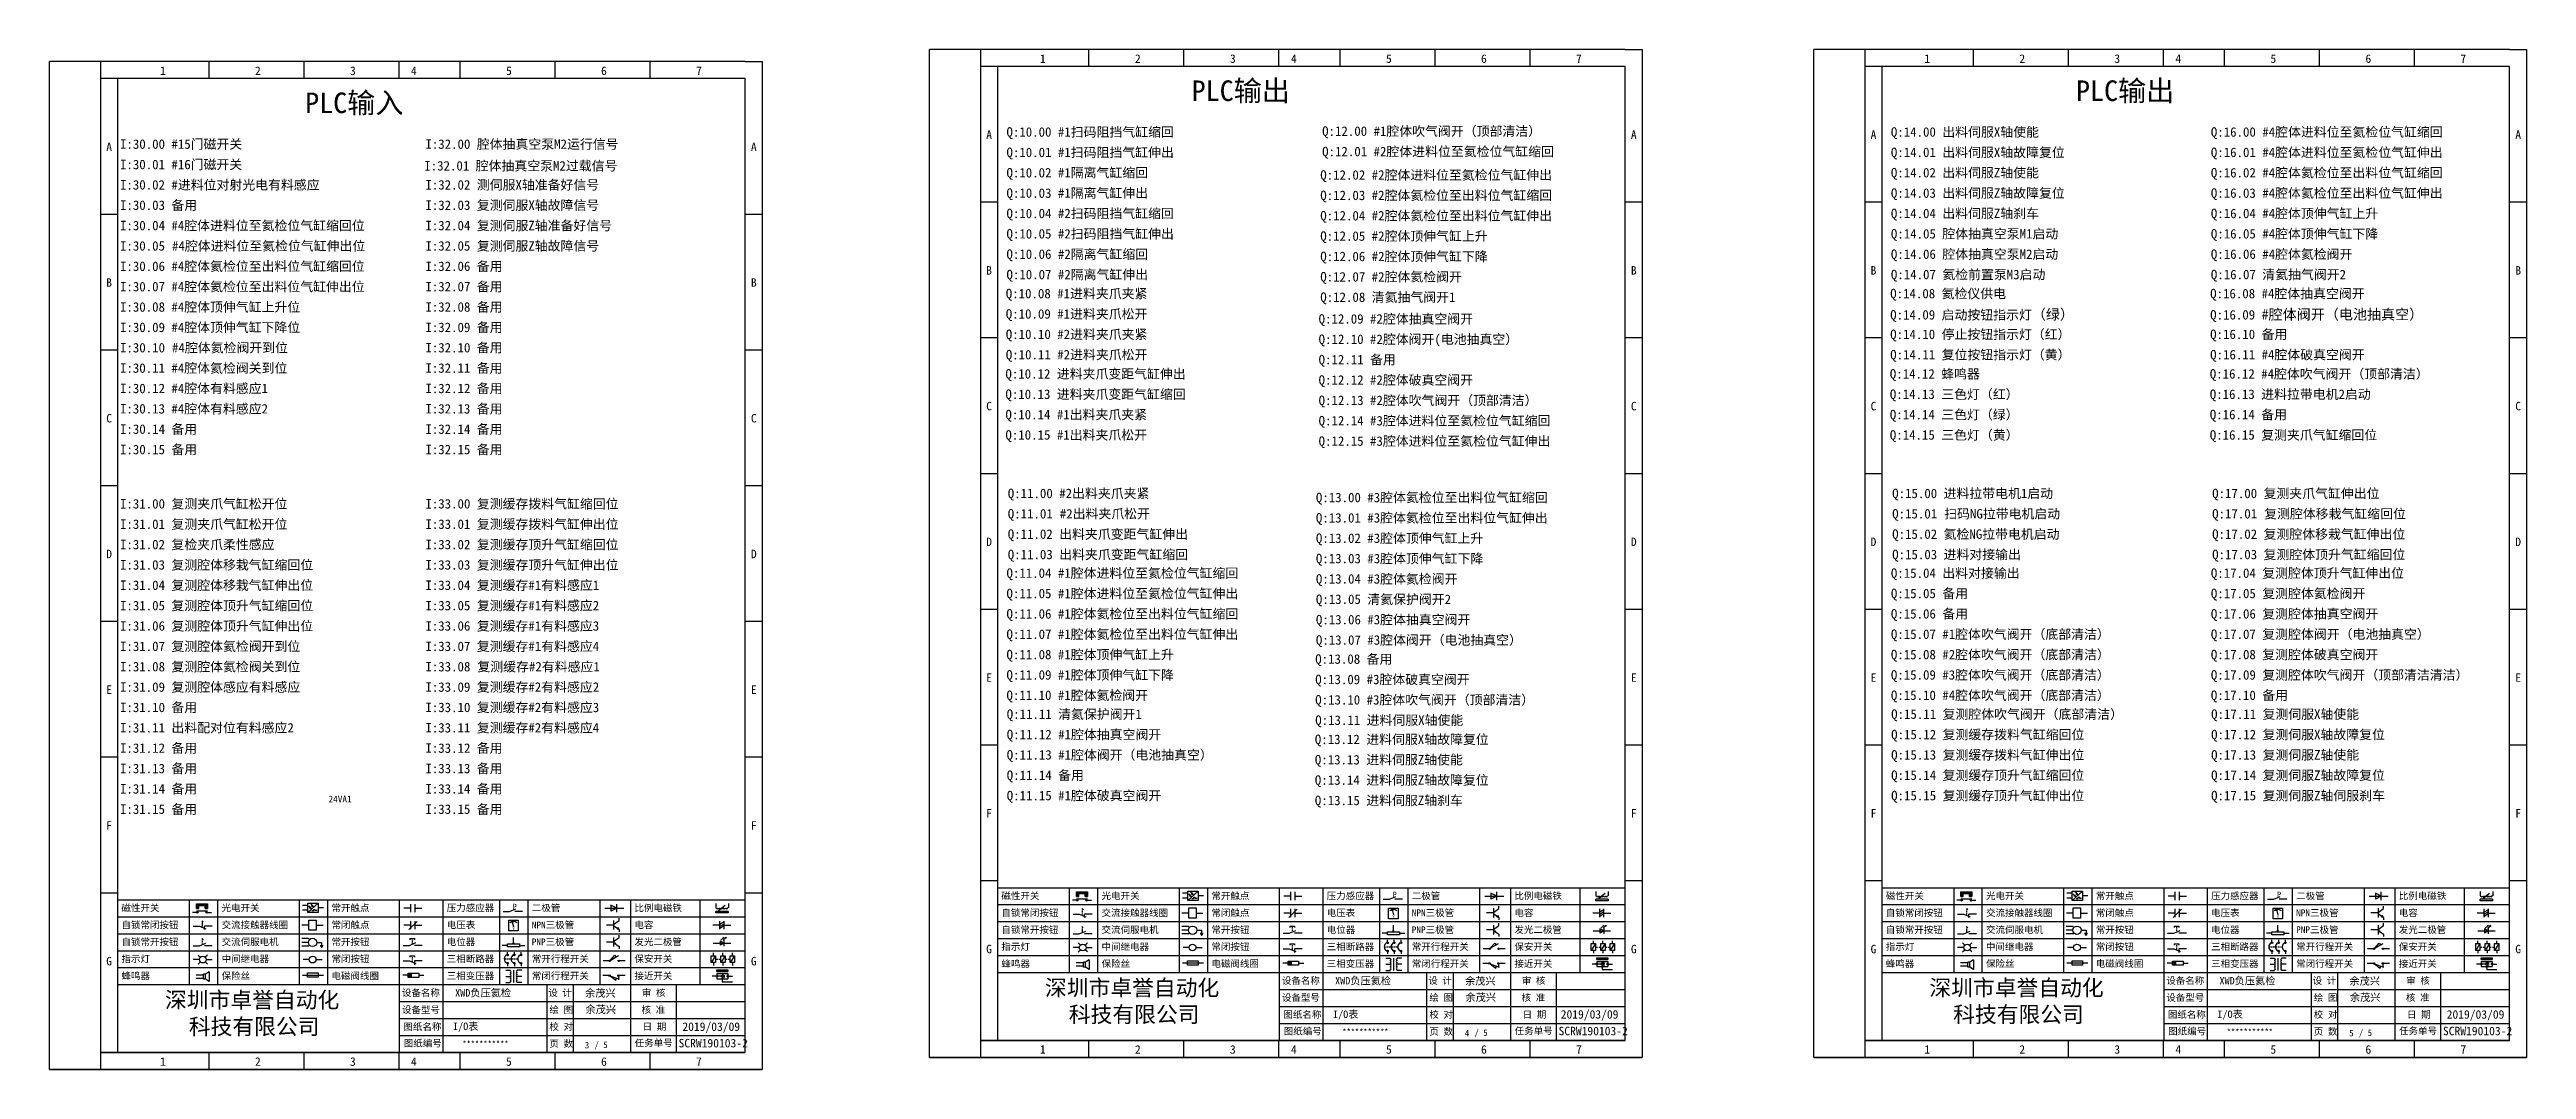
# Model space of a CAD drawing. Header units: millimetres. Extents: x -300 to 4617, y -106 to 3179.
# Drawn here: x 887 to 1617, y 2161 to 2461 of the extents above; entities that cross this region are included whole.
import ezdxf

# ---------------------------------------------------------------- set-up
doc = ezdxf.new("R2010")
doc.units = ezdxf.units.MM
doc.layers.add('AE_BOR', color=1, linetype='Continuous')
doc.styles.get("Standard").update_dxf_attribs({"font": ''})
doc.styles.add('汉字', font='')
doc.styles.get('Standard').set_extended_font_data('SimSun')
doc.styles.get('汉字').set_extended_font_data('新宋体')

msp = doc.modelspace()

# ---------------------------------------------------------------- texts
at = {"color": 7}
for s, p in [('3', (1045.098, 2167.107)), ('4', (1304.438, 2170.678)), ('5', (1565.085, 2170.678))]:
    msp.add_text(s, height=1.92, dxfattribs=at).set_placement(p)
at = {"color": 7, "linetype": 'ByBlock', "char_height": 2.5, "attachment_point": 1}
for s, insert, width in [('{\\fKaiTi_GB2312|b0|i0|c134|p0;1}', (919.881, 2456.47), 11.7517), ('{\\fKaiTi_GB2312|b0|i0|c134|p0;2}', (947.881, 2456.47), 11.7517), ('{\\fKaiTi_GB2312|b0|i0|c134|p0;3}', (975.881, 2456.47), 11.7517), ('{\\fKaiTi_GB2312|b0|i0|c134|p0;4}', (993.881, 2456.47), 11.7517), ('{\\fKaiTi_GB2312|b0|i0|c134|p0;5}', (1021.881, 2456.47), 11.7517), ('{\\fKaiTi_GB2312|b0|i0|c134|p0;6}', (1049.881, 2456.47), 11.7517), ('{\\fKaiTi_GB2312|b0|i0|c134|p0;7}', (1077.881, 2456.47), 11.7517), ('{\\fKaiTi_GB2312|b0|i0|c134|p0;1}', (1179.221, 2460.042), 11.7517), ('{\\fKaiTi_GB2312|b0|i0|c134|p0;2}', (1207.221, 2460.042), 11.7517), ('{\\fKaiTi_GB2312|b0|i0|c134|p0;3}', (1235.221, 2460.042), 11.7517), ('{\\fKaiTi_GB2312|b0|i0|c134|p0;4}', (1253.221, 2460.042), 11.7517), ('{\\fKaiTi_GB2312|b0|i0|c134|p0;5}', (1281.221, 2460.042), 11.7517), ('{\\fKaiTi_GB2312|b0|i0|c134|p0;6}', (1309.221, 2460.042), 11.7517), ('{\\fKaiTi_GB2312|b0|i0|c134|p0;7}', (1337.221, 2460.042), 11.7517), ('{\\fKaiTi_GB2312|b0|i0|c134|p0;1}', (1439.868, 2460.042), 11.7517), ('{\\fKaiTi_GB2312|b0|i0|c134|p0;2}', (1467.868, 2460.042), 11.7517), ('{\\fKaiTi_GB2312|b0|i0|c134|p0;3}', (1495.868, 2460.042), 11.7517), ('{\\fKaiTi_GB2312|b0|i0|c134|p0;4}', (1513.868, 2460.042), 11.7517), ('{\\fKaiTi_GB2312|b0|i0|c134|p0;5}', (1541.868, 2460.042), 11.7517), ('{\\fKaiTi_GB2312|b0|i0|c134|p0;6}', (1569.868, 2460.042), 11.7517), ('{\\fKaiTi_GB2312|b0|i0|c134|p0;7}', (1597.868, 2460.042), 11.7517), ('{\\fKaiTi_GB2312|b0|i0|c134|p0;A}', (904.044, 2434.07), 5), ('{\\fKaiTi_GB2312|b0|i0|c134|p0;A}', (1094.044, 2434.07), 5), ('{\\fKaiTi_GB2312|b0|i0|c134|p0;A}', (1163.384, 2437.641), 5), ('{\\fKaiTi_GB2312|b0|i0|c134|p0;A}', (1353.384, 2437.641), 5), ('{\\fKaiTi_GB2312|b0|i0|c134|p0;A}', (1424.032, 2437.641), 5), ('{\\fKaiTi_GB2312|b0|i0|c134|p0;A}', (1614.032, 2437.641), 5), ('{\\fKaiTi_GB2312|b0|i0|c134|p0;B}', (1163.384, 2397.641), 5), ('{\\fKaiTi_GB2312|b0|i0|c134|p0;B}', (1353.384, 2397.641), 5), ('{\\fKaiTi_GB2312|b0|i0|c134|p0;B}', (1424.032, 2397.641), 5), ('{\\fKaiTi_GB2312|b0|i0|c134|p0;B}', (1614.032, 2397.641), 5), ('{\\fKaiTi_GB2312|b0|i0|c134|p0;B}', (904.044, 2394.07), 5), ('{\\fKaiTi_GB2312|b0|i0|c134|p0;B}', (1094.044, 2394.07), 5), ('{\\fKaiTi_GB2312|b0|i0|c134|p0;C}', (904.044, 2354.07), 5), ('{\\fKaiTi_GB2312|b0|i0|c134|p0;C}', (1094.044, 2354.07), 5), ('{\\fKaiTi_GB2312|b0|i0|c134|p0;C}', (1163.384, 2357.641), 5), ('{\\fKaiTi_GB2312|b0|i0|c134|p0;C}', (1353.384, 2357.641), 5), ('{\\fKaiTi_GB2312|b0|i0|c134|p0;C}', (1424.032, 2357.641), 5), ('{\\fKaiTi_GB2312|b0|i0|c134|p0;C}', (1614.032, 2357.641), 5), ('{\\fKaiTi_GB2312|b0|i0|c134|p0;D}', (904.044, 2314.07), 5), ('{\\fKaiTi_GB2312|b0|i0|c134|p0;D}', (1094.044, 2314.07), 5), ('{\\fKaiTi_GB2312|b0|i0|c134|p0;D}', (1163.384, 2317.641), 5), ('{\\fKaiTi_GB2312|b0|i0|c134|p0;D}', (1353.384, 2317.641), 5), ('{\\fKaiTi_GB2312|b0|i0|c134|p0;D}', (1424.032, 2317.641), 5), ('{\\fKaiTi_GB2312|b0|i0|c134|p0;D}', (1614.032, 2317.641), 5), ('{\\fKaiTi_GB2312|b0|i0|c134|p0;E}', (1163.384, 2277.641), 5), ('{\\fKaiTi_GB2312|b0|i0|c134|p0;E}', (1353.384, 2277.641), 5), ('{\\fKaiTi_GB2312|b0|i0|c134|p0;E}', (1424.032, 2277.641), 5), ('{\\fKaiTi_GB2312|b0|i0|c134|p0;E}', (1614.032, 2277.641), 5), ('{\\fKaiTi_GB2312|b0|i0|c134|p0;E}', (904.044, 2274.07), 5), ('{\\fKaiTi_GB2312|b0|i0|c134|p0;E}', (1094.044, 2274.07), 5), ('{\\fKaiTi_GB2312|b0|i0|c134|p0;F}', (904.044, 2234.07), 5), ('{\\fKaiTi_GB2312|b0|i0|c134|p0;F}', (1094.044, 2234.07), 5), ('{\\fKaiTi_GB2312|b0|i0|c134|p0;F}', (1163.384, 2237.641), 5), ('{\\fKaiTi_GB2312|b0|i0|c134|p0;F}', (1353.384, 2237.641), 5), ('{\\fKaiTi_GB2312|b0|i0|c134|p0;F}', (1424.032, 2237.641), 5), ('{\\fKaiTi_GB2312|b0|i0|c134|p0;F}', (1614.032, 2237.641), 5), ('{\\fKaiTi_GB2312|b0|i0|c134|p0;G}', (1163.384, 2197.641), 5), ('{\\fKaiTi_GB2312|b0|i0|c134|p0;G}', (1353.384, 2197.641), 5), ('{\\fKaiTi_GB2312|b0|i0|c134|p0;G}', (1424.032, 2197.641), 5), ('{\\fKaiTi_GB2312|b0|i0|c134|p0;G}', (1614.032, 2197.641), 5), ('{\\fKaiTi_GB2312|b0|i0|c134|p0;G}', (904.044, 2194.07), 5), ('{\\fKaiTi_GB2312|b0|i0|c134|p0;G}', (1094.044, 2194.07), 5), ('{\\fKaiTi_GB2312|b0|i0|c134|p0;1}', (919.881, 2164.47), 11.7517), ('{\\fKaiTi_GB2312|b0|i0|c134|p0;2}', (947.881, 2164.47), 11.7517), ('{\\fKaiTi_GB2312|b0|i0|c134|p0;3}', (975.881, 2164.47), 11.7517), ('{\\fKaiTi_GB2312|b0|i0|c134|p0;4}', (993.881, 2164.47), 11.7517), ('{\\fKaiTi_GB2312|b0|i0|c134|p0;5}', (1021.881, 2164.47), 11.7517), ('{\\fKaiTi_GB2312|b0|i0|c134|p0;6}', (1049.881, 2164.47), 11.7517), ('{\\fKaiTi_GB2312|b0|i0|c134|p0;7}', (1077.881, 2164.47), 11.7517), ('{\\fKaiTi_GB2312|b0|i0|c134|p0;1}', (1179.221, 2168.042), 11.7517), ('{\\fKaiTi_GB2312|b0|i0|c134|p0;2}', (1207.221, 2168.042), 11.7517), ('{\\fKaiTi_GB2312|b0|i0|c134|p0;3}', (1235.221, 2168.042), 11.7517), ('{\\fKaiTi_GB2312|b0|i0|c134|p0;4}', (1253.221, 2168.042), 11.7517), ('{\\fKaiTi_GB2312|b0|i0|c134|p0;5}', (1281.221, 2168.042), 11.7517), ('{\\fKaiTi_GB2312|b0|i0|c134|p0;6}', (1309.221, 2168.042), 11.7517), ('{\\fKaiTi_GB2312|b0|i0|c134|p0;7}', (1337.221, 2168.042), 11.7517), ('{\\fKaiTi_GB2312|b0|i0|c134|p0;1}', (1439.868, 2168.042), 11.7517), ('{\\fKaiTi_GB2312|b0|i0|c134|p0;2}', (1467.868, 2168.042), 11.7517), ('{\\fKaiTi_GB2312|b0|i0|c134|p0;3}', (1495.868, 2168.042), 11.7517), ('{\\fKaiTi_GB2312|b0|i0|c134|p0;4}', (1513.868, 2168.042), 11.7517), ('{\\fKaiTi_GB2312|b0|i0|c134|p0;5}', (1541.868, 2168.042), 11.7517), ('{\\fKaiTi_GB2312|b0|i0|c134|p0;6}', (1569.868, 2168.042), 11.7517), ('{\\fKaiTi_GB2312|b0|i0|c134|p0;7}', (1597.868, 2168.042), 11.7517)]:
    msp.add_mtext(s, dxfattribs=dict(at, insert=insert, width=width))
at = {"color": 7, "attachment_point": 1}
for s, insert, char_height, width in [('{\\fKaiTi_GB2312|b0|i0|c134|p49;\\C7;PLC\\fSimSun|b0|i0|c134|p2;输出}', (1223.929, 2452.374), 6.075, 719.83479), ('{\\fKaiTi_GB2312|b0|i0|c134|p49;\\C7;PLC\\fSimSun|b0|i0|c134|p2;输出}', (1484.576, 2452.374), 6.075, 719.83479), ('{\\fKaiTi_GB2312|b0|i0|c134|p49;\\C7;PLC\\fSimSun|b0|i0|c134|p2;输入}', (962.67, 2448.803), 6.075, 719.83479), ('{\\H0.91667x;Q:10.00 #1扫码阻挡气缸缩回}', (1169.365, 2438.569), 3.0375, 359.91739), ('{\\H0.91667x;Q:12.00 #1腔体吹气阀开（顶部清洁）}', (1262.397, 2438.817), 3.0375, 359.91739), ('{\\H0.91667x;Q:14.00 出料伺服X轴使能}', (1430.013, 2438.569), 3.0375, 359.91739), ('{\\H0.91667x;Q:16.00 #4腔体进料位至氦检位气缸缩回}', (1524.311, 2438.569), 3.0375, 359.91739), ('{\\H0.91667x;I:30.00 \\H1x;#15门磁开关}', (908.107, 2434.997), 3.0375, 359.91739), ('{\\H0.91667x;I:32.00 腔体抽真空泵M2运行信号}', (998.107, 2434.997), 3.0375, 359.91739), ('{\\H0.91667x;Q:10.01 #1扫码阻挡气缸伸出}', (1169.365, 2432.569), 3.0375, 359.91739), ('{\\H0.91667x;Q:12.01 #2腔体进料位至氦检位气缸缩回}', (1262.397, 2432.817), 3.0375, 359.91739), ('{\\H0.91667x;Q:14.01 出料伺服X轴故障复位}', (1430.013, 2432.569), 3.0375, 359.91739), ('{\\H0.91667x;Q:16.01 #4腔体进料位至氦检位气缸伸出}', (1524.311, 2432.569), 3.0375, 359.91739), ('{\\H0.91667x;I:30.01 \\H1x;#16门磁开关}', (908.107, 2428.997), 3.0375, 359.91739), ('{\\H0.91667x;I:32.01 腔体抽真空泵M2过载信号}', (997.782, 2428.605), 3.0375, 359.91739), ('{\\H0.91667x;Q:10.02 #1隔离气缸缩回}', (1169.365, 2426.569), 3.0375, 359.91739), ('{\\H0.91667x;Q:12.02 #2腔体进料位至氦检位气缸伸出}', (1261.843, 2425.896), 3.0375, 359.91739), ('{\\H0.91667x;Q:14.02 出料伺服Z轴使能}', (1430.013, 2426.569), 3.0375, 359.91739), ('{\\H0.91667x;Q:16.02 #4腔体氦检位至出料位气缸缩回}', (1524.311, 2426.569), 3.0375, 359.91739), ('{\\H0.91667x;I:30.02 #进料位对射光电有料感应}', (908.107, 2422.997), 3.0375, 359.91739), ('{\\H0.91667x;I:30.03 备用\\H1x; }', (908.107, 2416.997), 3.0375, 359.91739), ('{\\H0.91667x;I:32.02 测伺服X轴准备好信号}', (998.107, 2422.997), 3.0375, 359.91739), ('{\\H0.91667x;I:32.03 复测伺服X轴故障信号}', (998.107, 2416.997), 3.0375, 359.91739), ('{\\H0.91667x;Q:10.03 \\H1.000005x;#1隔离气缸伸出}', (1169.365, 2420.569), 3.0375, 359.91739), ('{\\H0.91667x;Q:12.03 #2腔体氦检位至出料位气缸缩回}', (1261.843, 2419.896), 3.0375, 359.91739), ('{\\H0.91667x;Q:14.03 \\H1.000005x;出料伺服Z轴故障复位}', (1430.013, 2420.569), 3.0375, 359.91739), ('{\\H0.91667x;Q:16.03 #4腔体氦检位至出料位气缸伸出}', (1524.311, 2420.569), 3.0375, 359.91739), ('I:30.04 #4腔体进料位至氦检位气缸缩回位', (908.107, 2410.997), 2.7844, 359.91739), ('{\\H0.91667x;I:32.04 复测伺服Z轴准备好信号}', (998.107, 2410.997), 3.0375, 359.91739), ('{\\H0.91667x;Q:10.04 #2扫码阻挡气缸缩回}', (1169.365, 2414.569), 3.0375, 359.91739), ('{\\H0.91667x;Q:10.05 \\H1.000005x;#2扫码阻挡气缸伸出}', (1169.365, 2408.569), 3.0375, 359.91739), ('{\\H0.91667x;Q:12.04 #2腔体氦检位至出料位气缸伸出}', (1261.843, 2413.896), 3.0375, 359.91739), ('{\\H0.91667x;Q:14.04 出料伺服Z轴刹车}', (1430.013, 2414.569), 3.0375, 359.91739), ('{\\H0.91667x;Q:14.05 \\H1x;腔体抽真空泵M1启动}', (1430.013, 2408.569), 3.0375, 359.91739), ('{\\H0.91667x;Q:16.04 #4腔体顶伸气缸上升}', (1524.311, 2414.569), 3.0375, 359.91739), ('{\\H0.91667x;Q:16.05 #4腔体顶伸气缸下降}', (1524.311, 2408.569), 3.0375, 359.91739), ('{\\H0.91667x;I:30.05\\H1.0909x; \\H0.91668x;#4腔体进料位至氦检位气缸伸出位}', (908.107, 2404.997), 3.0375, 359.91739), ('\\pt39.488;{\\H0.91667x;I:32.05 复测伺服Z轴故障信号}', (998.107, 2404.997), 3.0375, 359.91739), ('{\\H0.91667x;Q:10.06 #2隔离气缸缩回}', (1169.365, 2402.569), 3.0375, 359.91739), ('{\\H0.91667x;Q:12.05 #2腔体顶伸气缸上升}', (1261.843, 2407.896), 3.0375, 359.91739), ('{\\H0.91667x;Q:12.06 #2腔体顶伸气缸下降}', (1261.843, 2401.896), 3.0375, 359.91739), ('{\\H0.91667x;Q:14.06 腔体抽真空泵M2启动}', (1430.013, 2402.569), 3.0375, 359.91739), ('{\\H0.91667x;Q:16.06 #4腔体氦检阀开}', (1524.311, 2402.569), 3.0375, 359.91739), ('{\\H0.91667x;I:30.06\\H1x; #4腔体氦检位至出料位气缸缩回位}', (908.107, 2398.997), 3.0375, 359.91739), ('{\\H0.91667x;I:32.06 备用}', (998.107, 2398.997), 3.0375, 359.91739), ('{\\H0.91667x;Q:10.07\\H1.000005x; #2隔离气缸伸出}', (1169.365, 2396.569), 3.0375, 359.91739), ('{\\H0.91667x;Q:12.07 #2腔体氦检阀开}', (1261.843, 2395.896), 3.0375, 359.91739), ('{\\H0.91667x;Q:14.07\\H1x; 氦检前置泵M3启动}', (1430.013, 2396.569), 3.0375, 359.91739), ('{\\H0.91667x;Q:16.07 清氦抽气阀开2}', (1524.311, 2396.569), 3.0375, 359.91739), ('{\\H0.91667x;I:30.07 #4腔体氦检位至出料位气缸伸出位}', (908.107, 2392.997), 3.0375, 359.91739), ('{\\H0.91667x;\\C256;I:30.08 #4腔体顶伸气缸上升位}', (908.107, 2386.997), 3.0375, 359.91739), ('{\\H0.91667x;I:32.07 备用}', (998.107, 2392.997), 3.0375, 359.91739), ('{\\H0.91667x;I:32.08 备用}', (998.107, 2386.997), 3.0375, 359.91739), ('{\\H0.91667x;Q:10.08 #1进料夹爪夹紧}', (1169.163, 2390.945), 3.0375, 359.91739), ('{\\H0.91667x;Q:12.08 清氦抽气阀开1}', (1261.843, 2389.896), 3.0375, 359.91739), ('{\\H0.91667x;Q:14.08 氦检仪供电}', (1429.81, 2390.945), 3.0375, 359.91739), ('{\\H0.91667x;Q:16.08 #4腔体抽真空阀开}', (1524.108, 2390.945), 3.0375, 359.91739), ('{\\H0.91667x;I:30.09 \\H1x;#4腔体顶伸气缸下降位}', (908.107, 2380.997), 3.0375, 359.91739), ('{\\H0.91667x;I:32.09 备用}', (998.107, 2380.997), 3.0375, 359.91739), ('{\\H0.91667x;Q:10.09 #1进料夹爪松开}', (1169.163, 2384.945), 3.0375, 359.91739), ('{\\H0.91667x;Q:12.09 #2腔体抽真空阀开}', (1261.354, 2383.483), 3.0375, 359.91739), ('{\\H0.91667x;Q:14.09 启动按钮指示灯\\fSimSun|b0|i0|c134|p2;\\H1.090905x;（绿）}', (1429.81, 2384.945), 3.0375, 359.91739), ('{\\H0.91667x;Q:16.09 \\H1.0909x;#腔体阀开（电池抽真空）}', (1524.108, 2384.945), 3.0375, 359.91739), ('{\\H0.91667x;I:30.10\\H1.0909x; \\H0.91668x;#4腔体氦检阀开到位}', (908.107, 2374.997), 3.0375, 359.91739), ('{\\H0.91667x;I:32.10 备用}', (998.107, 2374.997), 3.0375, 359.91739), ('{\\H0.91667x;Q:10\\H1.000005x;.10 #2进料夹爪夹紧}', (1169.163, 2378.945), 3.0375, 359.91739), ('{\\H0.91667x;Q:10.11 \\H1.000005x;#2进料夹爪松开}', (1169.163, 2372.945), 3.0375, 359.91739), ('{\\H0.91667x;Q:12.10 #2腔体阀开(电池抽真空）}', (1261.354, 2377.483), 3.0375, 359.91739), ('{\\H0.91667x;Q:14\\H1.000005x;.10 停止按钮指示灯（红）}', (1429.81, 2378.945), 3.0375, 359.91739), ('{\\H0.91667x;Q:14.11 \\H1.000005x;复位按钮指示灯（黄）}', (1429.81, 2372.945), 3.0375, 359.91739), ('{\\H0.91667x;Q:16.10 备用}', (1524.108, 2378.945), 3.0375, 359.91739), ('{\\H0.91667x;Q:16.11 #4腔体破真空阀开}', (1524.108, 2372.945), 3.0375, 359.91739), ('{\\H0.91667x;I:30.1\\H1x;1 #4腔体氦检阀关到位}', (908.107, 2368.997), 3.0375, 359.91739), ('{\\H0.91667x;I:32.11 备用}', (998.107, 2368.997), 3.0375, 359.91739), ('{\\H0.91667x;Q:10.1\\H1.000005x;2 进料夹爪变距气缸伸出}', (1169.054, 2367.287), 3.0375, 359.91739), ('{\\H0.91667x;Q:12.11 备用}', (1261.354, 2371.483), 3.0375, 359.91739), ('{\\H0.91667x;Q:12.12 #2腔体破真空阀开}', (1261.354, 2365.483), 3.0375, 359.91739), ('{\\H0.91667x;Q:14.1\\H1.000005x;2 蜂鸣器}', (1429.701, 2367.287), 3.0375, 359.91739), ('{\\H0.91667x;Q:16.12 #4腔体吹气阀开（顶部清洁）}', (1523.999, 2367.287), 3.0375, 359.91739), ('{\\H0.91667x;I:30.12 #4腔体有料感应1}', (908.107, 2362.997), 3.0375, 359.91739), ('{\\H0.91667x;I:32.12 备用}', (998.107, 2362.997), 3.0375, 359.91739), ('{\\H0.91667x;Q:10.13 进料夹爪变距气缸缩回}', (1169.054, 2361.287), 3.0375, 359.91739), ('{\\H0.91667x;Q:12.13 #2腔体吹气阀开（顶部清洁）}', (1261.354, 2359.483), 3.0375, 359.91739), ('{\\H0.91667x;Q:14.13 三色灯（红）}', (1429.701, 2361.287), 3.0375, 359.91739), ('{\\H0.91667x;Q:16.13 进料拉带电机2启动}', (1523.999, 2361.287), 3.0375, 359.91739), ('{\\H0.91667x;I:30.13 \\H1x;#4腔体有料感应2}', (908.107, 2356.997), 3.0375, 359.91739), ('{\\H0.91667x;I:30.14 备用}', (908.107, 2350.997), 3.0375, 359.91739), ('{\\H0.91667x;I:32.13 备用}', (998.107, 2356.997), 3.0375, 359.91739), ('{\\H0.91667x;I:32.14 备用}', (998.107, 2350.997), 3.0375, 359.91739), ('{\\H0.91667x;Q:10.14 \\H1.000005x;#1出料夹爪夹紧}', (1169.054, 2355.287), 3.0375, 359.91739), ('{\\H0.91667x;Q:12.14 #3腔体进料位至氦检位气缸缩回}', (1261.354, 2353.483), 3.0375, 359.91739), ('{\\H0.91667x;Q:14.14 \\H1.000005x;三色灯（绿）}', (1429.701, 2355.287), 3.0375, 359.91739), ('{\\H0.91667x;Q:16.14 备用}', (1523.999, 2355.287), 3.0375, 359.91739), ('{\\H0.91667x;I:30.15 备用}', (908.107, 2344.997), 3.0375, 359.91739), ('{\\H0.91667x;I:32.15 备用}', (998.107, 2344.997), 3.0375, 359.91739), ('{\\H0.91667x;Q:10.15 \\H1.000005x;#1出料夹爪松开}', (1169.054, 2349.287), 3.0375, 359.91739), ('{\\H0.91667x;Q:12.15 #3腔体进料位至氦检位气缸伸出}', (1261.354, 2347.483), 3.0375, 359.91739), ('{\\H0.91667x;Q:14.15 \\H1.000005x;三色灯（黄）}', (1429.701, 2349.287), 3.0375, 359.91739), ('{\\H0.91667x;Q:16.15 复测夹爪气缸缩回位}', (1523.999, 2349.287), 3.0375, 359.91739), ('{\\H0.91667x;I:31.00 复测夹爪气缸松开位}', (908.107, 2328.997), 3.0375, 359.91739), ('{\\H0.91667x;I:33.00 复测缓存拨料气缸缩回位}', (998.107, 2328.997), 3.0375, 359.91739), ('{\\H0.91667x;Q:11.00 \\H1.000005x;#2出料夹爪夹紧}', (1169.745, 2332.059), 3.0375, 359.91739), ('{\\H0.91667x;Q:13.00 #3腔体氦检位至出料位气缸缩回}', (1260.554, 2330.859), 3.0375, 359.91739), ('{\\H0.91667x;Q:15.00 \\H1x;进料拉带电机1启动}', (1430.392, 2332.059), 3.0375, 359.91739), ('{\\H0.91667x;Q:17.00 复测夹爪气缸伸出位}', (1524.69, 2332.059), 3.0375, 359.91739), ('{\\H0.91667x;I:31.01 复测夹爪气缸松开位}', (908.107, 2322.997), 3.0375, 359.91739), ('{\\H0.91667x;I:33.01 复测缓存拨料气缸伸出位}', (998.107, 2322.997), 3.0375, 359.91739), ('{\\H0.91667x;Q:11.01\\H1.090905x; \\H0.916675x;#2出料夹爪松开}', (1169.745, 2326.059), 3.0375, 359.91739), ('{\\H0.91667x;Q:13.01 #3腔体氦检位至出料位气缸伸出}', (1260.554, 2324.859), 3.0375, 359.91739), ('{\\H0.91667x;Q:15.01\\H1.090905x; \\H0.916675x;扫码NG拉带电机启动}', (1430.392, 2326.059), 3.0375, 359.91739), ('{\\H0.91667x;Q:17.01\\H1.0909x; \\H0.91668x;复测腔体移栽气缸缩回位}', (1524.69, 2326.059), 3.0375, 359.91739), ('{\\H0.91667x;I:31.02\\H1x; 复检夹爪柔性感应}', (908.107, 2316.997), 3.0375, 359.91739), ('{\\H0.91667x;I:33.02 复测缓存顶升气缸缩回位}', (998.107, 2316.997), 3.0375, 359.91739), ('{\\H0.91667x;Q:11.02 \\H1.000005x;出料夹爪变距气缸伸出}', (1169.745, 2320.059), 3.0375, 359.91739), ('{\\H0.91667x;Q:11.03 \\H1.000005x;出料夹爪变距气缸缩回}', (1169.745, 2314.059), 3.0375, 359.91739), ('{\\H0.91667x;Q:13.02 #3腔体顶伸气缸上升}', (1260.554, 2318.859), 3.0375, 359.91739), ('{\\H0.91667x;Q:15.02 \\H1.000005x;氦检NG拉带电机启动}', (1430.392, 2320.059), 3.0375, 359.91739), ('{\\H0.91667x;Q:15.03 \\H1.000005x;进料对接输出}', (1430.392, 2314.059), 3.0375, 359.91739), ('{\\H0.91667x;Q:17.02 复测腔体移栽气缸伸出位}', (1524.69, 2320.059), 3.0375, 359.91739), ('{\\H0.91667x;Q:17.03 复测腔体顶升气缸缩回位}', (1524.69, 2314.059), 3.0375, 359.91739), ('{\\H0.91667x;I:31.03 \\H1x;复测腔体移栽气缸缩回位}', (908.107, 2310.997), 3.0375, 359.91739), ('{\\H0.91667x;I:33.03 复测缓存顶升气缸伸出位}', (998.107, 2310.997), 3.0375, 359.91739), ('{\\H0.91667x;Q:11.04 \\H1x;#1腔体进料位至氦检位气缸缩回}', (1169.365, 2308.569), 3.0375, 359.91739), ('{\\H0.91667x;Q:13.03 #3腔体顶伸气缸下降}', (1260.554, 2312.859), 3.0375, 359.91739), ('{\\H0.91667x;Q:13.04 #3腔体氦检阀开}', (1260.554, 2306.859), 3.0375, 359.91739), ('{\\H0.91667x;Q:15.04 \\H1.000005x;出料对接输出}', (1430.013, 2308.569), 3.0375, 359.91739), ('{\\H0.91667x;Q:17.04 复测腔体顶升气缸伸出位}', (1524.311, 2308.569), 3.0375, 359.91739), ('{\\H0.91667x;I:31.04 复测腔体移栽气缸伸出位}', (908.107, 2304.997), 3.0375, 359.91739), ('{\\H0.91667x;I:33.04 复测缓存#1有料感应1}', (998.107, 2304.997), 3.0375, 359.91739), ('{\\H0.91667x;Q:11.05 \\H1x;#1腔体进料位至氦检位气缸伸出}', (1169.365, 2302.569), 3.0375, 359.91739), ('{\\H0.91667x;Q:13.05 清氦保护阀开2 }', (1260.554, 2300.859), 3.0375, 359.91739), ('{\\H0.91667x;Q:15.05 \\H1x;备用}', (1430.013, 2302.569), 3.0375, 359.91739), ('{\\H0.91667x;Q:17.05 复测腔体氦检阀开}', (1524.311, 2302.569), 3.0375, 359.91739), ('{\\H0.91667x;I:31.05 复测腔体顶升气缸缩回位}', (908.107, 2298.997), 3.0375, 359.91739), ('{\\H0.91667x;I:31.06 复测腔体顶升气缸伸出位}', (908.107, 2292.997), 3.0375, 359.91739), ('{\\H0.91667x;I:33.05 复测缓存#1有料感应2}', (998.107, 2298.997), 3.0375, 359.91739), ('{\\H0.91667x;I:33.06 复测缓存#1有料感应3}', (998.107, 2292.997), 3.0375, 359.91739), ('{\\H0.91667x;Q:11.06 \\H1x;#1腔体氦检位至出料位气缸缩回}', (1169.365, 2296.569), 3.0375, 359.91739), ('{\\H0.91667x;Q:13.06 #3腔体抽真空阀开}', (1260.554, 2294.859), 3.0375, 359.91739), ('{\\H0.91667x;Q:15.06 \\H1x;备用}', (1430.013, 2296.569), 3.0375, 359.91739), ('{\\H0.91667x;Q:17.06 复测腔体抽真空阀开}', (1524.311, 2296.569), 3.0375, 359.91739), ('{\\H0.91667x;I:31.07 复测腔体氦检阀开到位}', (908.107, 2286.997), 3.0375, 359.91739), ('{\\H0.91667x;I:33.07 复测缓存#1有料感应4}', (998.107, 2286.997), 3.0375, 359.91739), ('{\\H0.91667x;Q:11.07 \\H1x;#1腔体氦检位至出料位气缸伸出}', (1169.365, 2290.569), 3.0375, 359.91739), ('{\\H0.91667x;Q:11.08 \\H1.000005x;#1腔体顶伸气缸上升}', (1169.365, 2284.569), 3.0375, 359.91739), ('{\\H0.91667x;Q:13.07 #3腔体阀开（电池抽真空）}', (1260.554, 2288.859), 3.0375, 359.91739), ('{\\H0.91667x;Q:15.07 #1腔体吹气阀开（底部清洁）}', (1430.013, 2290.569), 3.0375, 359.91739), ('{\\H0.91667x;Q:15.08 \\H1x;#2腔体吹气阀开（底部清洁）}', (1430.013, 2284.569), 3.0375, 359.91739), ('{\\H0.91667x;Q:17.07 复测腔体阀开（电池抽真空）}', (1524.311, 2290.569), 3.0375, 359.91739), ('{\\H0.91667x;Q:17.08 复测腔体破真空阀开}', (1524.311, 2284.569), 3.0375, 359.91739), ('{\\H0.91667x;I:31.08 复测腔体氦检阀关到位}', (908.107, 2280.997), 3.0375, 359.91739), ('{\\H0.91667x;I:33.08\\H1.0909x; \\H0.91668x;复测缓存#2有料感应1}', (998.107, 2280.997), 3.0375, 359.91739), ('{\\H0.91667x;Q:11.09 \\H1.000005x;#1腔体顶伸气缸下降}', (1169.365, 2278.569), 3.0375, 359.91739), ('{\\H0.91667x;Q:13.08 备用}', (1260.352, 2283.235), 3.0375, 359.91739), ('{\\H0.91667x;Q:13.09 #3腔体破真空阀开}', (1260.352, 2277.235), 3.0375, 359.91739), ('{\\H0.91667x;Q:15.09 \\H1x;#3腔体吹气阀开（底部清洁）}', (1430.013, 2278.569), 3.0375, 359.91739), ('{\\H0.91667x;Q:17.09 复测腔体吹气阀开（顶部清洁清洁）}', (1524.311, 2278.569), 3.0375, 359.91739), ('{\\H0.91667x;I:31.09 复测腔体感应有料感应}', (908.107, 2274.997), 3.0375, 359.91739), ('{\\H0.91667x;I:33.09 复测缓存#2有料感应2}', (998.107, 2274.997), 3.0375, 359.91739), ('\\pt0;{\\H0.91667x;Q:11.10 \\H1x;#1腔体氦检阀开}', (1169.365, 2272.569), 3.0375, 359.91739), ('{\\H0.91667x;Q:13.10 #3腔体吹气阀开（顶部清洁）}', (1260.352, 2271.235), 3.0375, 359.91739), ('\\pt0;{\\H0.91667x;Q:15.10 #4腔体吹气阀开（底部清洁）}', (1430.013, 2272.569), 3.0375, 359.91739), ('\\pt0;{\\H0.91667x;Q:17.10 备用}', (1524.311, 2272.569), 3.0375, 359.91739), ('{\\H0.91667x;I:31.10 备用}', (908.107, 2268.997), 3.0375, 359.91739), ('{\\H0.91667x;I:31.11 出料配对位有料感应2}', (908.107, 2262.997), 3.0375, 359.91739), ('{\\H0.91667x;I:33.10 复测缓存#2有料感应3}', (998.107, 2268.997), 3.0375, 359.91739), ('{\\H0.91667x;I:33.11 复测缓存#2有料感应4}', (998.107, 2262.997), 3.0375, 359.91739), ('{\\H0.91667x;Q:11.11 \\H1x;清氦保护阀开1}', (1169.44, 2267.005), 3.0375, 359.91739), ('{\\H0.91667x;Q:13.11 进料伺服X轴使能}', (1260.352, 2265.235), 3.0375, 359.91739), ('{\\H0.91667x;Q:15.11 复测腔体吹气阀开（底部清洁）}', (1430.088, 2267.005), 3.0375, 359.91739), ('{\\H0.91667x;Q:17.11 复测伺服X轴使能}', (1524.386, 2267.005), 3.0375, 359.91739), ('{\\H0.91667x;I:31.12 备用}', (908.107, 2256.997), 3.0375, 359.91739), ('{\\H0.91667x;I:33.12 备用}', (998.107, 2256.997), 3.0375, 359.91739), ('{\\H0.91667x;Q:11.12\\H1.000005x; #1腔体抽真空阀开}', (1169.44, 2261.005), 3.0375, 359.91739), ('{\\H0.91667x;Q:13.12 进料伺服X轴故障复位}', (1260.243, 2259.577), 3.0375, 359.91739), ('{\\H0.91667x;Q:15.12\\H1x; 复测缓存拨料气缸缩回位}', (1430.088, 2261.005), 3.0375, 359.91739), ('{\\H0.91667x;Q:17.12 复测伺服X轴故障复位}', (1524.386, 2261.005), 3.0375, 359.91739), ('{\\H0.91667x;I:31.13 备用}', (908.107, 2250.997), 3.0375, 359.91739), ('{\\H0.91667x;I:33.13 备用}', (998.107, 2250.997), 3.0375, 359.91739), ('{\\H0.91667x;Q:11.13 \\H1x;#1腔体阀开（电池抽真空）}', (1169.44, 2255.005), 3.0375, 359.91739), ('{\\H0.91667x;Q:11.14 \\H1x;备用}', (1169.44, 2249.005), 3.0375, 359.91739), ('{\\H0.91667x;Q:13.13 进料伺服Z轴使能}', (1260.243, 2253.577), 3.0375, 359.91739), ('{\\H0.91667x;Q:15.13 \\H1x;复测缓存拨料气缸伸出位}', (1430.088, 2255.005), 3.0375, 359.91739), ('{\\H0.91667x;Q:15.14\\H1x; 复测缓存顶升气缸缩回位}', (1430.088, 2249.005), 3.0375, 359.91739), ('{\\H0.91667x;Q:17.13 复测伺服Z轴使能}', (1524.386, 2255.005), 3.0375, 359.91739), ('{\\H0.91667x;Q:17.14 复测伺服Z轴故障复位}', (1524.386, 2249.005), 3.0375, 359.91739), ('{\\H0.91667x;I:31.14 备用}', (908.107, 2244.997), 3.0375, 359.91739), ('{\\H0.91667x;I:33.14 备用}', (998.107, 2244.997), 3.0375, 359.91739), ('{\\H0.91667x;Q:11.15 #1腔体破真空阀开}', (1169.44, 2243.005), 3.0375, 359.91739), ('{\\H0.91667x;Q:13.14 进料伺服Z轴故障复位}', (1260.243, 2247.577), 3.0375, 359.91739), ('{\\H0.91667x;Q:13.15 进料伺服Z轴刹车}', (1260.243, 2241.577), 3.0375, 359.91739), ('{\\H0.91667x;Q:15.15 复测缓存顶升气缸伸出位}', (1430.088, 2243.005), 3.0375, 359.91739), ('{\\H0.91667x;Q:17.15 复测伺服Z轴伺服刹车}', (1524.386, 2243.005), 3.0375, 359.91739), ('{\\H0.91667x;I:31.15 备用}', (908.107, 2238.997), 3.0375, 359.91739), ('{\\H0.91667x;I:33.15 备用}', (998.107, 2238.997), 3.0375, 359.91739), ('余茂兴', (1045.173, 2184.507), 2.2, 11.52839), ('余茂兴', (1304.513, 2188.078), 2.2, 11.52839), ('余茂兴', (1304.641, 2183.258), 2.2, 11.83671), ('余茂兴', (1565.16, 2188.078), 2.2, 11.52839), ('余茂兴', (1565.288, 2183.258), 2.2, 11.83671), ('余茂兴', (1045.301, 2179.686), 2.2, 11.83671), ('{\\fKaiTi_GB2312|b0|i0|c134|p49;I/O表}', (1265.593, 2178.265), 2.2, 19.12543), ('{\\fKaiTi_GB2312|b0|i0|c134|p49;I/O表}', (1526.24, 2178.265), 2.2, 19.12543), ('{\\fKaiTi_GB2312|b0|i0|c134|p49;I/O表}', (1006.253, 2174.694), 2.2, 19.12543), ('{\\fKaiTi_GB2312|b0|i0|c134|p49;/ 5}', (1047.929, 2169.134), 1.92, 6.09972), ('{\\fKaiTi_GB2312|b0|i0|c134|p49;/ 5}', (1307.27, 2172.705), 1.92, 6.09972), ('{\\fKaiTi_GB2312|b0|i0|c134|p49;/ 5}', (1567.917, 2172.705), 1.92, 6.09972)]:
    msp.add_mtext(s, dxfattribs=dict(at, insert=insert, char_height=char_height, width=width))
at = {"color": 0, "lineweight": -2, "insert": (969.564, 2241.577), "char_height": 2, "width": 14.27309, "attachment_point": 1}
msp.add_mtext('{\\fKaiTi_GB2312|b0|i0|c134|p2;24VA1}', dxfattribs=at)
at = {"color": 7, "char_height": 2, "attachment_point": 1, "style": '汉字'}
for s, insert in [('{\\fKaiTi_GB2312|b0|i0|c134|p49;磁性开关}', (1167.863, 2213.073)), ('{\\fKaiTi_GB2312|b0|i0|c134|p49;光电开关}', (1197.389, 2213.073)), ('{\\fKaiTi_GB2312|b0|i0|c134|p49;常开触点}', (1229.756, 2213.073)), ('{\\fKaiTi_GB2312|b0|i0|c134|p49;压力感应器}', (1263.742, 2213.073)), ('{\\fKaiTi_GB2312|b0|i0|c134|p49;二极管}', (1288.809, 2213.073)), ('{\\fKaiTi_GB2312|b0|i0|c134|p49;比例电磁铁}', (1319.053, 2213.073)), ('{\\fKaiTi_GB2312|b0|i0|c134|p49;磁性开关}', (1428.51, 2213.073)), ('{\\fKaiTi_GB2312|b0|i0|c134|p49;光电开关}', (1458.037, 2213.073)), ('{\\fKaiTi_GB2312|b0|i0|c134|p49;常开触点}', (1490.403, 2213.073)), ('{\\fKaiTi_GB2312|b0|i0|c134|p49;压力感应器}', (1524.39, 2213.073)), ('{\\fKaiTi_GB2312|b0|i0|c134|p49;二极管}', (1549.457, 2213.073)), ('{\\fKaiTi_GB2312|b0|i0|c134|p49;比例电磁铁}', (1579.7, 2213.073)), ('{\\fKaiTi_GB2312|b0|i0|c134|p49;磁性开关}', (908.523, 2209.502)), ('{\\fKaiTi_GB2312|b0|i0|c134|p49;自锁常闭按钮}', (908.523, 2204.502)), ('{\\fKaiTi_GB2312|b0|i0|c134|p49;光电开关}', (938.049, 2209.502)), ('{\\fKaiTi_GB2312|b0|i0|c134|p49;交流接触器线圈}', (938.049, 2204.502)), ('{\\fKaiTi_GB2312|b0|i0|c134|p49;常开触点}', (970.416, 2209.502)), ('{\\fKaiTi_GB2312|b0|i0|c134|p49;常闭触点}', (970.416, 2204.502)), ('{\\fKaiTi_GB2312|b0|i0|c134|p49;压力感应器}', (1004.402, 2209.502)), ('{\\fKaiTi_GB2312|b0|i0|c134|p49;电压表}', (1004.402, 2204.502)), ('{\\fKaiTi_GB2312|b0|i0|c134|p49;二极管}', (1029.469, 2209.502)), ('{\\fKaiTi_GB2312|b0|i0|c134|p49;NPN三极管}', (1029.469, 2204.502)), ('{\\fKaiTi_GB2312|b0|i0|c134|p49;比例电磁铁}', (1059.713, 2209.502)), ('{\\fKaiTi_GB2312|b0|i0|c134|p49;电容}', (1059.713, 2204.502)), ('{\\fKaiTi_GB2312|b0|i0|c134|p49;自锁常闭按钮}', (1167.863, 2208.073)), ('{\\fKaiTi_GB2312|b0|i0|c134|p49;交流接触器线圈}', (1197.389, 2208.073)), ('{\\fKaiTi_GB2312|b0|i0|c134|p49;常闭触点}', (1229.756, 2208.073)), ('{\\fKaiTi_GB2312|b0|i0|c134|p49;电压表}', (1263.742, 2208.073)), ('{\\fKaiTi_GB2312|b0|i0|c134|p49;NPN三极管}', (1288.809, 2208.073)), ('{\\fKaiTi_GB2312|b0|i0|c134|p49;电容}', (1319.053, 2208.073)), ('{\\fKaiTi_GB2312|b0|i0|c134|p49;自锁常闭按钮}', (1428.51, 2208.073)), ('{\\fKaiTi_GB2312|b0|i0|c134|p49;交流接触器线圈}', (1458.037, 2208.073)), ('{\\fKaiTi_GB2312|b0|i0|c134|p49;常闭触点}', (1490.403, 2208.073)), ('{\\fKaiTi_GB2312|b0|i0|c134|p49;电压表}', (1524.39, 2208.073)), ('{\\fKaiTi_GB2312|b0|i0|c134|p49;NPN三极管}', (1549.457, 2208.073)), ('{\\fKaiTi_GB2312|b0|i0|c134|p49;电容}', (1579.7, 2208.073)), ('{\\fKaiTi_GB2312|b0|i0|c134|p49;自锁常开按钮}', (908.523, 2199.502)), ('{\\fKaiTi_GB2312|b0|i0|c134|p49;交流伺服电机}', (938.049, 2199.502)), ('{\\fKaiTi_GB2312|b0|i0|c134|p49;常开按钮}', (970.416, 2199.502)), ('{\\fKaiTi_GB2312|b0|i0|c134|p49;电位器}', (1004.402, 2199.502)), ('{\\fKaiTi_GB2312|b0|i0|c134|p49;PNP三极管}', (1029.469, 2199.502)), ('{\\fKaiTi_GB2312|b0|i0|c134|p49;发光二极管}', (1059.713, 2199.502)), ('{\\fKaiTi_GB2312|b0|i0|c134|p49;指示灯}', (1167.863, 2198.073)), ('{\\fKaiTi_GB2312|b0|i0|c134|p49;自锁常开按钮}', (1167.863, 2203.073)), ('{\\fKaiTi_GB2312|b0|i0|c134|p49;交流伺服电机}', (1197.389, 2203.073)), ('{\\fKaiTi_GB2312|b0|i0|c134|p49;中间继电器}', (1197.389, 2198.073)), ('{\\fKaiTi_GB2312|b0|i0|c134|p49;常开按钮}', (1229.756, 2203.073)), ('{\\fKaiTi_GB2312|b0|i0|c134|p49;常闭按钮}', (1229.756, 2198.073)), ('{\\fKaiTi_GB2312|b0|i0|c134|p49;三相断路器}', (1263.742, 2198.073)), ('{\\fKaiTi_GB2312|b0|i0|c134|p49;电位器}', (1263.742, 2203.073)), ('{\\fKaiTi_GB2312|b0|i0|c134|p49;PNP三极管}', (1288.809, 2203.073)), ('{\\fKaiTi_GB2312|b0|i0|c134|p49;常开行程开关}', (1288.809, 2198.073)), ('{\\fKaiTi_GB2312|b0|i0|c134|p49;保安开关}', (1319.053, 2198.073)), ('{\\fKaiTi_GB2312|b0|i0|c134|p49;发光二极管}', (1319.053, 2203.073)), ('{\\fKaiTi_GB2312|b0|i0|c134|p49;指示灯}', (1428.51, 2198.073)), ('{\\fKaiTi_GB2312|b0|i0|c134|p49;自锁常开按钮}', (1428.51, 2203.073)), ('{\\fKaiTi_GB2312|b0|i0|c134|p49;交流伺服电机}', (1458.037, 2203.073)), ('{\\fKaiTi_GB2312|b0|i0|c134|p49;中间继电器}', (1458.037, 2198.073)), ('{\\fKaiTi_GB2312|b0|i0|c134|p49;常开按钮}', (1490.403, 2203.073)), ('{\\fKaiTi_GB2312|b0|i0|c134|p49;常闭按钮}', (1490.403, 2198.073)), ('{\\fKaiTi_GB2312|b0|i0|c134|p49;三相断路器}', (1524.39, 2198.073)), ('{\\fKaiTi_GB2312|b0|i0|c134|p49;电位器}', (1524.39, 2203.073)), ('{\\fKaiTi_GB2312|b0|i0|c134|p49;PNP三极管}', (1549.457, 2203.073)), ('{\\fKaiTi_GB2312|b0|i0|c134|p49;常开行程开关}', (1549.457, 2198.073)), ('{\\fKaiTi_GB2312|b0|i0|c134|p49;保安开关}', (1579.7, 2198.073)), ('{\\fKaiTi_GB2312|b0|i0|c134|p49;发光二极管}', (1579.7, 2203.073)), ('{\\fKaiTi_GB2312|b0|i0|c134|p49;指示灯}', (908.523, 2194.502)), ('{\\fKaiTi_GB2312|b0|i0|c134|p49;中间继电器}', (938.049, 2194.502)), ('{\\fKaiTi_GB2312|b0|i0|c134|p49;常闭按钮}', (970.416, 2194.502)), ('{\\fKaiTi_GB2312|b0|i0|c134|p49;三相断路器}', (1004.402, 2194.502)), ('{\\fKaiTi_GB2312|b0|i0|c134|p49;常开行程开关}', (1029.469, 2194.502)), ('{\\fKaiTi_GB2312|b0|i0|c134|p49;保安开关}', (1059.713, 2194.502)), ('{\\fKaiTi_GB2312|b0|i0|c134|p49;蜂鸣器}', (1167.863, 2193.073)), ('{\\fKaiTi_GB2312|b0|i0|c134|p49;保险丝}', (1197.389, 2193.073)), ('{\\fKaiTi_GB2312|b0|i0|c134|p49;电磁阀线圈}', (1229.756, 2193.073)), ('{\\fKaiTi_GB2312|b0|i0|c134|p49;三相变压器}', (1263.742, 2193.073)), ('{\\fKaiTi_GB2312|b0|i0|c134|p49;常闭行程开关}', (1288.809, 2193.073)), ('{\\fKaiTi_GB2312|b0|i0|c134|p49;接近开关}', (1319.053, 2193.073)), ('{\\fKaiTi_GB2312|b0|i0|c134|p49;蜂鸣器}', (1428.51, 2193.073)), ('{\\fKaiTi_GB2312|b0|i0|c134|p49;保险丝}', (1458.037, 2193.073)), ('{\\fKaiTi_GB2312|b0|i0|c134|p49;电磁阀线圈}', (1490.403, 2193.073)), ('{\\fKaiTi_GB2312|b0|i0|c134|p49;三相变压器}', (1524.39, 2193.073)), ('{\\fKaiTi_GB2312|b0|i0|c134|p49;常闭行程开关}', (1549.457, 2193.073)), ('{\\fKaiTi_GB2312|b0|i0|c134|p49;接近开关}', (1579.7, 2193.073)), ('{\\fKaiTi_GB2312|b0|i0|c134|p49;蜂鸣器}', (908.523, 2189.502)), ('{\\fKaiTi_GB2312|b0|i0|c134|p49;保险丝}', (938.049, 2189.502)), ('{\\fKaiTi_GB2312|b0|i0|c134|p49;电磁阀线圈}', (970.416, 2189.502)), ('{\\fKaiTi_GB2312|b0|i0|c134|p0;设备名称}', (991.187, 2184.502)), ('{\\fKaiTi_GB2312|b0|i0|c134|p49;三相变压器}', (1004.402, 2189.502)), ('{\\fKaiTi_GB2312|b0|i0|c134|p49;常闭行程开关}', (1029.469, 2189.502)), ('{\\fKaiTi_GB2312|b0|i0|c134|p0;设 计}', (1034.321, 2184.502)), ('{\\fKaiTi_GB2312|b0|i0|c134|p49;接近开关}', (1059.713, 2189.502)), ('{\\fKaiTi_GB2312|b0|i0|c134|p0;审 核}', (1061.893, 2184.502)), ('{\\fKaiTi_GB2312|b0|i0|c134|p0;设备名称}', (1250.527, 2188.073)), ('{\\fKaiTi_GB2312|b0|i0|c134|p0;设备型号}', (1250.527, 2183.073)), ('{\\fKaiTi_GB2312|b0|i0|c134|p0;设 计}', (1293.661, 2188.073)), ('{\\fKaiTi_GB2312|b0|i0|c134|p0;绘 图}', (1293.989, 2183.073)), ('{\\fKaiTi_GB2312|b0|i0|c134|p0;核 准}', (1321.163, 2183.073)), ('{\\fKaiTi_GB2312|b0|i0|c134|p0;审 核}', (1321.233, 2188.073)), ('{\\fKaiTi_GB2312|b0|i0|c134|p0;设备名称}', (1511.175, 2188.073)), ('{\\fKaiTi_GB2312|b0|i0|c134|p0;设备型号}', (1511.175, 2183.073)), ('{\\fKaiTi_GB2312|b0|i0|c134|p0;设 计}', (1554.308, 2188.073)), ('{\\fKaiTi_GB2312|b0|i0|c134|p0;绘 图}', (1554.637, 2183.073)), ('{\\fKaiTi_GB2312|b0|i0|c134|p0;核 准}', (1581.81, 2183.073)), ('{\\fKaiTi_GB2312|b0|i0|c134|p0;审 核}', (1581.88, 2188.073)), ('{\\fKaiTi_GB2312|b0|i0|c134|p0;设备型号}', (991.187, 2179.502)), ('{\\fKaiTi_GB2312|b0|i0|c134|p0;绘 图}', (1034.649, 2179.502)), ('{\\fKaiTi_GB2312|b0|i0|c134|p0;核 准}', (1061.823, 2179.502)), ('{\\fKaiTi_GB2312|b0|i0|c134|p0;图纸名称}', (1250.975, 2178.073)), ('{\\fKaiTi_GB2312|b0|i0|c134|p0;校 对}', (1293.989, 2178.073)), ('{\\fKaiTi_GB2312|b0|i0|c134|p0;日 期}', (1321.472, 2178.073)), ('{\\fKaiTi_GB2312|b0|i0|c134|p0;图纸名称}', (1511.622, 2178.073)), ('{\\fKaiTi_GB2312|b0|i0|c134|p0;校 对}', (1554.637, 2178.073)), ('{\\fKaiTi_GB2312|b0|i0|c134|p0;日 期}', (1582.12, 2178.073)), ('{\\fKaiTi_GB2312|b0|i0|c134|p0;图纸名称}', (991.635, 2174.502)), ('{\\fKaiTi_GB2312|b0|i0|c134|p0;图纸编号}', (991.739, 2169.621)), ('{\\fKaiTi_GB2312|b0|i0|c134|p0;校 对}', (1034.649, 2174.502)), ('{\\fKaiTi_GB2312|b0|i0|c134|p0;页 数}', (1034.649, 2169.502)), ('{\\fKaiTi_GB2312|b0|i0|c134|p0;任务单号}', (1059.798, 2169.7)), ('{\\fKaiTi_GB2312|b0|i0|c134|p0;日 期}', (1062.132, 2174.502)), ('{\\fKaiTi_GB2312|b0|i0|c134|p0;图纸编号}', (1251.079, 2173.193)), ('{\\fKaiTi_GB2312|b0|i0|c134|p0;页 数}', (1293.989, 2173.073)), ('{\\fKaiTi_GB2312|b0|i0|c134|p0;任务单号}', (1319.138, 2173.271)), ('{\\fKaiTi_GB2312|b0|i0|c134|p0;图纸编号}', (1511.726, 2173.193)), ('{\\fKaiTi_GB2312|b0|i0|c134|p0;页 数}', (1554.637, 2173.073)), ('{\\fKaiTi_GB2312|b0|i0|c134|p0;任务单号}', (1579.785, 2173.271))]:
    msp.add_mtext(s, dxfattribs=dict(at, insert=insert))
at = {"color": 7, "lineweight": -2}
for s, insert, char_height, width, attachment_point in [('\\pi2.2025;深圳市卓誉自动化\\P\\pi9.2099;科技有限公司', (919.166, 2183.758), 4.70644, 57.40475, 1), ('\\pi2.2025;深圳市卓誉自动化\\P\\pi9.2099;科技有限公司', (1178.506, 2187.329), 4.70644, 57.40475, 1), ('\\pi2.2025;深圳市卓誉自动化\\P\\pi9.2099;科技有限公司', (1439.154, 2187.329), 4.70644, 57.40475, 1), ('{\\C256;***********}', (1015.809, 2168.399), 1.81818, 30.64085, 5), ('{\\C256;***********}', (1275.149, 2171.97), 1.81818, 30.64085, 5), ('{\\C256;***********}', (1535.797, 2171.97), 1.81818, 30.64085, 5)]:
    msp.add_mtext(s, dxfattribs=dict(at, insert=insert, char_height=char_height, width=width, attachment_point=attachment_point))
at = {"color": 7, "char_height": 2.2, "width": 30.12787, "attachment_point": 1, "style": '汉字'}
for insert in [(1006.865, 2184.571), (1266.205, 2188.142), (1526.852, 2188.142)]:
    msp.add_mtext('XWD负压氦检', dxfattribs=dict(at, insert=insert))
at = {"char_height": 2.5, "attachment_point": 1}
for s, width, insert in [('2019/03/09', 15.27785, (1332.709, 2178.382)), ('2019/03/09', 15.27785, (1593.812, 2178.364)), ('SCRW190103-2', 17.94616, (1072.727, 2169.903)), ('2019/03/09', 15.27785, (1073.844, 2174.754)), ('SCRW190103-2', 17.94616, (1332.067, 2173.475)), ('SCRW190103-2', 17.94616, (1592.714, 2173.475))]:
    msp.add_mtext_dynamic_manual_height_columns(s, width=width, gutter_width=12.5, heights=[0], dxfattribs=dict(at, insert=insert))

# ---------------------------------------------------------------- blocks, each defined once
blk = doc.blocks.new('磁性开关')
at = {"linetype": 'ByBlock'}
h = blk.add_hatch(dxfattribs=at)
h.set_pattern_fill('ANSI31', color=256, scale=0.1, style=0)
h.paths.add_polyline_path([(-1910.88, -776.69), (-1910.88, -775.29), (-1907.69, -775.29), (-1907.69, -776.69), (-1908.31, -776.69), (-1908.31, -775.79), (-1910.25, -775.79), (-1910.25, -776.69)])
for p, q in [((-1910.91, -777.81), (-1912.09, -777.81)), ((-1910.88, -776.69), (-1910.88, -775.29)), ((-1910.88, -775.29), (-1907.69, -775.29)), ((-1910.88, -776.69), (-1910.25, -776.69)), ((-1910.88, -777.39), (-1907.69, -777.39)), ((-1910.25, -776.69), (-1910.25, -775.79)), ((-1910.25, -775.79), (-1908.31, -775.79)), ((-1908.31, -776.69), (-1908.31, -775.79)), ((-1908.31, -776.69), (-1907.69, -776.69)), ((-1907.69, -775.29), (-1907.69, -776.69)), ((-1907.66, -777.81), (-1906.48, -777.81))]:
    blk.add_line(p, q, dxfattribs=at)
for centre in [(-1910.68, -777.81), (-1907.88, -777.81)]:
    blk.add_circle(centre, 0.225, dxfattribs=at)
blk = doc.blocks.new('*U4')
at = {"linetype": 'ByBlock'}
for p, q in [((-1909.23, -780.45), (-1909.23, -780.67)), ((-1909.23, -780.45), (-1908.92, -780.84)), ((-1909.23, -780.84), (-1909.23, -781.05)), ((-1911.92, -782.07), (-1910.06, -782.07)), ((-1910.06, -782.07), (-1908.18, -782.88)), ((-1909.23, -781.23), (-1909.23, -781.44)), ((-1909.23, -781.61), (-1909.23, -781.83)), ((-1909.23, -782), (-1909.23, -782.21)), ((-1909.23, -782.38), (-1909.23, -782.43)), ((-1908.52, -783.07), (-1908.52, -782.07)), ((-1906.25, -782.07), (-1908.52, -782.07))]:
    blk.add_line(p, q, dxfattribs=at)
blk = doc.blocks.new('常开按钮')
at = {"linetype": 'ByBlock'}
for p, q in [((-1911.92, -787.73), (-1910.06, -787.73)), ((-1910.06, -787.73), (-1908.18, -786.93)), ((-1909.9, -785.68), (-1908.56, -785.68)), ((-1909.9, -785.68), (-1909.9, -786.07)), ((-1909.23, -785.68), (-1909.23, -785.89)), ((-1909.23, -786.06), (-1909.23, -786.28)), ((-1909.23, -786.45), (-1909.23, -786.67)), ((-1909.23, -786.84), (-1909.23, -787.05)), ((-1909.23, -787.22), (-1909.23, -787.38)), ((-1908.56, -785.68), (-1908.56, -786.07)), ((-1906.25, -787.73), (-1908.52, -787.73))]:
    blk.add_line(p, q, dxfattribs=at)
blk = doc.blocks.new('*U6')
at = {"linetype": 'ByBlock'}
for p, q in [((-1911.92, -792.89), (-1910.06, -792.89)), ((-1910.06, -792.89), (-1908.18, -792.08)), ((-1908.88, -791.17), (-1909.23, -790.71)), ((-1909.23, -790.71), (-1909.23, -790.92)), ((-1909.23, -791.09), (-1909.23, -791.31)), ((-1909.23, -791.48), (-1909.23, -791.69)), ((-1909.23, -791.86), (-1909.23, -792.08)), ((-1909.23, -792.25), (-1909.23, -792.47)), ((-1906.25, -792.89), (-1908.52, -792.89))]:
    blk.add_line(p, q, dxfattribs=at)
blk = doc.blocks.new('蜂鸣器')
at = {"linetype": 'ByBlock'}
for p, q in [((-1907.17, -795.53), (-1908.25, -796.26)), ((-1907.17, -795.53), (-1907.17, -798.41)), ((-1908.8, -796.48), (-1911.01, -796.48)), ((-1908.8, -797.46), (-1911.01, -797.46)), ((-1908.25, -796.26), (-1908.8, -796.26)), ((-1908.8, -797.68), (-1908.8, -796.26)), ((-1908.25, -797.68), (-1908.8, -797.68)), ((-1908.25, -797.68), (-1908.25, -796.26)), ((-1907.17, -798.41), (-1908.25, -797.68))]:
    blk.add_line(p, q, dxfattribs=at)
blk = doc.blocks.new('光电开关')
at = {"linetype": 'ByBlock'}
h = blk.add_hatch(dxfattribs=at)
h.set_pattern_fill('ANSI31', color=256, scale=0.01, style=0)
h.set_pattern_definition([(45, (0.172267, 0), (-0.0224506403, 0.0224506403), [])])
h.paths.add_polyline_path([(-1882.44, -776.34), (-1882.5, -775.91), (-1882.68, -776.07)])
h.paths.add_polyline_path([(-1882.86, -776.23), (-1882.44, -776.34), (-1882.68, -776.07)])
h.paths.add_polyline_path([(-1883.05, -776.88), (-1883.11, -776.45), (-1883.29, -776.61)])
h.paths.add_polyline_path([(-1883.47, -776.77), (-1883.05, -776.88), (-1883.29, -776.61)])
for p, q in [((-1884.01, -775.96), (-1885.56, -775.96)), ((-1884.01, -777.39), (-1885.56, -777.39)), ((-1880.91, -775.3), (-1884.01, -778.05)), ((-1883.75, -776.09), (-1883.05, -776.88)), ((-1883.11, -776.45), (-1883.47, -776.77)), ((-1883.05, -776.88), (-1883.47, -776.77)), ((-1883.14, -775.55), (-1882.44, -776.34)), ((-1883.05, -776.88), (-1883.11, -776.45)), ((-1882.5, -775.91), (-1882.86, -776.23)), ((-1882.44, -776.34), (-1882.86, -776.23)), ((-1882.78, -777.47), (-1882.23, -777.47)), ((-1882.44, -776.34), (-1882.5, -775.91)), ((-1882.23, -777.47), (-1882.23, -777.14)), ((-1882.23, -777.14), (-1881.78, -777.14)), ((-1881.78, -777.47), (-1881.78, -777.14)), ((-1881.23, -777.47), (-1881.78, -777.47)), ((-1879.37, -776.67), (-1880.91, -776.67))]:
    blk.add_line(p, q, dxfattribs=at)
blk.add_lwpolyline([(-1884.01, -775.3), (-1880.91, -775.3), (-1880.91, -778.05), (-1884.01, -778.05)], close=True, dxfattribs=at)
blk = doc.blocks.new('交流接触器线圈')
at = {"linetype": 'ByBlock'}
for p, q in [((-1880.82, -781.77), (-1882.87, -781.77)), ((-1878.72, -781.77), (-1876.67, -781.77))]:
    blk.add_line(p, q, dxfattribs=at)
blk.add_lwpolyline([(-1880.82, -780.28), (-1878.72, -780.28), (-1878.72, -783.26), (-1880.82, -783.26)], close=True, dxfattribs=at)
blk = doc.blocks.new('交流伺服电机')
at = {"linetype": 'ByBlock'}
for p, q in [((-1880.97, -785.75), (-1882.94, -785.75)), ((-1880.97, -786.85), (-1882.94, -786.85)), ((-1880.97, -787.94), (-1882.94, -787.94)), ((-1880.97, -785.75), (-1880.65, -786.03)), ((-1880.97, -787.94), (-1880.65, -787.67)), ((-1878.49, -786.85), (-1877.07, -786.85)), ((-1877.54, -787.72), (-1876.59, -787.72)), ((-1877.38, -788.01), (-1876.75, -788.01)), ((-1877.23, -788.29), (-1876.9, -788.29)), ((-1877.07, -786.85), (-1877.07, -787.72))]:
    blk.add_line(p, q, dxfattribs=at)
blk.add_circle((-1879.73, -786.85), 1.24, dxfattribs=at)
blk = doc.blocks.new('中间继电器')
at = {"linetype": 'ByBlock'}
for p, q in [((-1880.72, -791.92), (-1882.54, -791.92)), ((-1878.74, -791.92), (-1876.92, -791.92))]:
    blk.add_line(p, q, dxfattribs=at)
blk.add_circle((-1879.73, -791.92), 0.992, dxfattribs=at)
blk = doc.blocks.new('保险丝')
at = {"linetype": 'ByBlock'}
blk.add_line((-1882.72, -796.49), (-1876.55, -796.49), dxfattribs=at)
blk.add_lwpolyline([(-1881.2, -795.86), (-1878.06, -795.86), (-1878.06, -797.12), (-1881.2, -797.12)], close=True, dxfattribs=at)
blk = doc.blocks.new('指示灯')
at = {"linetype": 'ByBlock'}
for p, q in [((-1854.25, -776.92), (-1856.06, -776.92)), ((-1854.62, -775.59), (-1853.97, -776.23)), ((-1854.62, -778.25), (-1853.97, -777.61)), ((-1851.9, -775.59), (-1852.54, -776.23)), ((-1851.9, -778.25), (-1852.54, -777.61)), ((-1852.26, -776.92), (-1850.45, -776.92))]:
    blk.add_line(p, q, dxfattribs=at)
blk.add_circle((-1853.26, -776.92), 0.992, dxfattribs=at)
blk = doc.blocks.new('常开触点')
at = {"linetype": 'ByBlock'}
for p, q in [((-1853.82, -782.99), (-1853.82, -780.56)), ((-1852.6, -782.99), (-1852.6, -780.56)), ((-1853.82, -781.77), (-1855.88, -781.77)), ((-1852.6, -781.77), (-1850.55, -781.77))]:
    blk.add_line(p, q, dxfattribs=at)
blk = doc.blocks.new('常闭触点')
at = {"linetype": 'ByBlock'}
for p, q in [((-1853.82, -786.77), (-1855.88, -786.77)), ((-1852.01, -785.66), (-1854.43, -788.1)), ((-1853.82, -787.99), (-1853.82, -785.56)), ((-1852.6, -787.99), (-1852.6, -785.56)), ((-1852.6, -786.77), (-1850.55, -786.77))]:
    blk.add_line(p, q, dxfattribs=at)
blk = doc.blocks.new('常闭按钮')
at = {"linetype": 'ByBlock'}
for p, q in [((-1856.13, -792.28), (-1854.28, -792.28)), ((-1854.28, -792.28), (-1852.4, -793.09)), ((-1854.11, -790.83), (-1852.77, -790.83)), ((-1854.11, -790.83), (-1854.11, -791.22)), ((-1853.44, -790.83), (-1853.44, -791.04)), ((-1853.44, -791.21), (-1853.44, -791.43)), ((-1853.44, -791.6), (-1853.44, -791.82)), ((-1853.44, -791.99), (-1853.44, -792.2)), ((-1853.44, -792.37), (-1853.44, -792.53)), ((-1852.77, -790.83), (-1852.77, -791.22)), ((-1850.47, -792.28), (-1852.73, -792.28)), ((-1852.73, -792.28), (-1852.73, -793.43))]:
    blk.add_line(p, q, dxfattribs=at)
blk = doc.blocks.new('电磁阀线圈')
at = {"linetype": 'ByBlock'}
for p, q in [((-1854.61, -796.54), (-1856.17, -796.54)), ((-1854.61, -795.92), (-1853.75, -797.16)), ((-1853.75, -795.92), (-1854.61, -797.16)), ((-1853.75, -795.92), (-1853.75, -797.16)), ((-1851.53, -796.54), (-1849.97, -796.54))]:
    blk.add_line(p, q, dxfattribs=at)
blk.add_lwpolyline([(-1854.61, -795.92), (-1851.53, -795.92), (-1851.53, -797.16), (-1854.61, -797.16)], close=True, dxfattribs=at)
blk = doc.blocks.new('电容')
at = {"linetype": 'ByBlock'}
for p, q in [((-1756.08, -782.99), (-1756.08, -780.56)), ((-1754.86, -780.79), (-1756.08, -781.55)), ((-1754.86, -782.99), (-1754.86, -780.56)), ((-1756.08, -781.77), (-1758.13, -781.77)), ((-1754.86, -781.44), (-1756.08, -782.2)), ((-1754.86, -781.99), (-1756.08, -782.75)), ((-1754.86, -781.77), (-1752.81, -781.77))]:
    blk.add_line(p, q, dxfattribs=at)
blk = doc.blocks.new('电压表')
at = {"linetype": 'ByBlock'}
for p, q in [((-1814.84, -780.75), (-1814.91, -781.13)), ((-1814.6, -781.05), (-1814.91, -781.13)), ((-1814.84, -780.75), (-1814.46, -782.26)), ((-1814.84, -780.75), (-1814.6, -781.05))]:
    blk.add_line(p, q, dxfattribs=at)
blk.add_lwpolyline([(-1815.84, -780.34), (-1813.07, -780.34), (-1813.07, -783.49), (-1815.84, -783.49)], close=True, dxfattribs=at)
blk.add_arc((-1814.46, -782.26), 1.56, 46.83135, 133.16865, dxfattribs=at)
at = {"linetype": 'ByBlock', "insert": (-1814.7, -782.39), "char_height": 0.75, "width": 0.6768, "attachment_point": 1}
blk.add_mtext('V', dxfattribs=at)
blk = doc.blocks.new('电位器')
at = {"linetype": 'ByBlock'}
for p, q in [((-1816.21, -787.75), (-1817.79, -787.75)), ((-1814.45, -787.3), (-1814.62, -786.96)), ((-1814.62, -786.96), (-1814.27, -786.96)), ((-1814.45, -787.3), (-1814.45, -785.39)), ((-1814.45, -787.3), (-1814.27, -786.96)), ((-1812.68, -787.75), (-1811.1, -787.75))]:
    blk.add_line(p, q, dxfattribs=at)
blk.add_lwpolyline([(-1816.21, -787.3), (-1812.68, -787.3), (-1812.68, -788.2), (-1816.21, -788.2)], close=True, dxfattribs=at)
blk = doc.blocks.new('三相断路器')
at = {"linetype": 'ByBlock'}
for p, q in [((-1817.14, -791.74), (-1816.72, -791.74)), ((-1816.45, -791.74), (-1816.03, -791.74)), ((-1816.17, -790.33), (-1816.17, -789.7)), ((-1816.17, -793.19), (-1816.17, -793.83)), ((-1815.76, -791.74), (-1815.34, -791.74)), ((-1815.07, -791.74), (-1814.65, -791.74)), ((-1814.38, -791.74), (-1813.96, -791.74)), ((-1814.17, -790.33), (-1814.17, -789.7)), ((-1814.17, -793.19), (-1814.17, -793.83)), ((-1813.69, -791.74), (-1813.27, -791.74)), ((-1812.18, -790.33), (-1812.18, -789.7)), ((-1812.18, -793.19), (-1812.18, -793.83))]:
    blk.add_line(p, q, dxfattribs=at)
for centre in [(-1816.17, -790.55), (-1816.17, -792.98), (-1814.17, -790.55), (-1814.17, -792.98), (-1812.18, -790.55), (-1812.18, -792.98)]:
    blk.add_circle(centre, 0.219, dxfattribs=at)
for centre in [(-1815.81, -791.74), (-1813.82, -791.74), (-1811.83, -791.74)]:
    blk.add_arc(centre, 1.32, 115.57905, 244.42095, dxfattribs=at)
blk = doc.blocks.new('三相变压器')
at = {"linetype": 'ByBlock'}
for p, q in [((-1816.69, -795.03), (-1815.37, -795.03)), ((-1815.37, -795.03), (-1815.37, -795.24)), ((-1814.34, -798.7), (-1814.34, -795.04)), ((-1812, -795.03), (-1813.32, -795.03)), ((-1813.32, -795.03), (-1813.32, -795.24)), ((-1816.69, -796.87), (-1815.37, -796.87)), ((-1816.69, -798.71), (-1815.37, -798.71)), ((-1815.37, -798.71), (-1815.37, -798.5)), ((-1812, -796.87), (-1813.32, -796.87)), ((-1813.32, -798.71), (-1813.32, -798.5)), ((-1812, -798.71), (-1813.32, -798.71))]:
    blk.add_line(p, q, dxfattribs=at)
for centre, start, end in [((-1815.37, -795.51), 270, 90), ((-1813.32, -795.51), 90, 270), ((-1815.37, -796.06), 270, 90), ((-1815.37, -796.6), 270, 90), ((-1815.37, -797.14), 270, 90), ((-1815.37, -797.68), 270, 90), ((-1815.37, -798.23), 270, 90), ((-1813.32, -796.06), 90, 270), ((-1813.32, -796.6), 90, 270), ((-1813.32, -797.14), 90, 270), ((-1813.32, -797.68), 90, 270), ((-1813.32, -798.23), 90, 270)]:
    blk.add_arc(centre, 0.271, start, end, dxfattribs=at)
blk = doc.blocks.new('二极管')
at = {"linetype": 'ByBlock'}
for p, q in [((-1787.52, -776.77), (-1781.92, -776.77)), ((-1783.97, -776.77), (-1785.69, -775.9)), ((-1785.69, -775.9), (-1785.69, -777.65)), ((-1783.97, -776.77), (-1785.69, -777.65)), ((-1783.97, -777.99), (-1783.97, -775.56))]:
    blk.add_line(p, q, dxfattribs=at)
blk = doc.blocks.new('NPN三极管')
at = {"linetype": 'ByBlock'}
for p, q in [((-1785.73, -780.61), (-1785.73, -783.32)), ((-1785.73, -781.82), (-1784.15, -780.66)), ((-1784.15, -780.66), (-1784.15, -779.98)), ((-1785.73, -781.97), (-1787.81, -781.97)), ((-1785.73, -782.11), (-1784.15, -783.27)), ((-1784.41, -782.73), (-1784.74, -783.18)), ((-1784.15, -783.27), (-1784.74, -783.18)), ((-1784.15, -783.27), (-1784.41, -782.73)), ((-1784.15, -783.27), (-1784.15, -783.96))]:
    blk.add_line(p, q, dxfattribs=at)
blk = doc.blocks.new('发光二极管')
at = {"linetype": 'ByBlock'}
for p, q in [((-1758.01, -786.77), (-1752.89, -786.77)), ((-1754.84, -786.77), (-1756.04, -786.16)), ((-1756.04, -786.16), (-1756.04, -787.39)), ((-1754.84, -786.77), (-1756.04, -787.39)), ((-1755.78, -785.92), (-1754.89, -785.14)), ((-1754.89, -785.14), (-1755.2, -785.22)), ((-1755.2, -785.22), (-1755.01, -785.43)), ((-1755.08, -785.92), (-1754.18, -785.14)), ((-1754.89, -785.14), (-1755.01, -785.43)), ((-1754.84, -787.63), (-1754.84, -785.92)), ((-1754.18, -785.14), (-1754.49, -785.22)), ((-1754.49, -785.22), (-1754.31, -785.43)), ((-1754.18, -785.14), (-1754.31, -785.43))]:
    blk.add_line(p, q, dxfattribs=at)
blk = doc.blocks.new('PNP三极管')
at = {"linetype": 'ByBlock'}
for p, q in [((-1784.9, -786.74), (-1786.98, -786.74)), ((-1784.9, -785.38), (-1784.9, -788.09)), ((-1784.9, -786.59), (-1783.32, -785.43)), ((-1784.9, -786.88), (-1783.32, -788.04)), ((-1784.9, -786.88), (-1784.31, -786.97)), ((-1784.9, -786.88), (-1784.64, -787.42)), ((-1784.31, -786.97), (-1784.64, -787.42)), ((-1783.32, -785.43), (-1783.32, -784.75)), ((-1783.32, -788.04), (-1783.32, -788.73))]:
    blk.add_line(p, q, dxfattribs=at)
blk = doc.blocks.new('常开行程开关')
at = {"linetype": 'ByBlock'}
for p, q in [((-1786.29, -792.3), (-1788.01, -792.3)), ((-1785.89, -792.17), (-1784.52, -790.62)), ((-1785.89, -792.17), (-1783.43, -790.72)), ((-1784.52, -790.62), (-1784.19, -791.17)), ((-1781.48, -792.3), (-1783.21, -792.3))]:
    blk.add_line(p, q, dxfattribs=at)
for centre in [(-1786.07, -792.3), (-1783.42, -792.3)]:
    blk.add_circle(centre, 0.219, dxfattribs=at)
blk = doc.blocks.new('常闭行程开关')
at = {"linetype": 'ByBlock'}
for p, q in [((-1786.34, -796.62), (-1788.07, -796.62)), ((-1785.93, -796.72), (-1783.25, -797.7)), ((-1785.93, -796.72), (-1784.3, -798)), ((-1784.3, -798), (-1784.08, -797.4)), ((-1783.48, -796.84), (-1783.48, -797.85)), ((-1781.54, -796.62), (-1783.26, -796.62))]:
    blk.add_line(p, q, dxfattribs=at)
for centre in [(-1786.12, -796.62), (-1783.48, -796.62)]:
    blk.add_circle(centre, 0.219, dxfattribs=at)
blk = doc.blocks.new('比例电磁阀')
at = {"linetype": 'ByBlock'}
for p, q in [((-1757.26, -775.38), (-1757.26, -776.71)), ((-1757.26, -776.71), (-1757.05, -776.71)), ((-1753.6, -777.73), (-1757.25, -777.73)), ((-1757.25, -778.13), (-1757.25, -777.73)), ((-1753.6, -778.13), (-1757.25, -778.13)), ((-1754.5, -775.98), (-1756.35, -777.44)), ((-1756.35, -777.44), (-1756.25, -777.25)), ((-1756.35, -777.44), (-1756.15, -777.38)), ((-1756.15, -777.38), (-1756.25, -777.25)), ((-1753.58, -776.71), (-1753.8, -776.71)), ((-1753.6, -777.73), (-1753.6, -778.13)), ((-1753.58, -775.38), (-1753.58, -776.71))]:
    blk.add_line(p, q, dxfattribs=at)
for centre in [(-1756.78, -776.71), (-1756.24, -776.71), (-1755.7, -776.71), (-1755.15, -776.71), (-1754.61, -776.71), (-1754.07, -776.71)]:
    blk.add_arc(centre, 0.271, 180, 0, dxfattribs=at)
blk = doc.blocks.new('保安开关')
at = {"linetype": 'ByBlock'}
for p, q in [((-1757.33, -790.79), (-1758.6, -792.81)), ((-1757.96, -790.79), (-1757.96, -789.97)), ((-1757.96, -792.81), (-1757.96, -793.62)), ((-1757.33, -791.8), (-1756.72, -791.8)), ((-1756.35, -791.8), (-1755.89, -791.8)), ((-1754.54, -790.79), (-1755.81, -792.81)), ((-1755.17, -790.79), (-1755.17, -789.97)), ((-1755.17, -792.81), (-1755.17, -793.62)), ((-1754.52, -791.8), (-1754.06, -791.8)), ((-1753.69, -791.8), (-1753.08, -791.8)), ((-1751.75, -790.79), (-1753.02, -792.81)), ((-1752.39, -790.79), (-1752.39, -789.97)), ((-1752.39, -792.81), (-1752.39, -793.62))]:
    blk.add_line(p, q, dxfattribs=at)
for points in [[(-1758.6, -790.79), (-1757.33, -790.79), (-1757.33, -792.81), (-1758.6, -792.81)], [(-1755.81, -790.79), (-1754.54, -790.79), (-1754.54, -792.81), (-1755.81, -792.81)], [(-1753.02, -790.79), (-1751.75, -790.79), (-1751.75, -792.81), (-1753.02, -792.81)]]:
    blk.add_lwpolyline(points, close=True, dxfattribs=at)
blk = doc.blocks.new('接近开关')
at = {"linetype": 'ByBlock'}
h = blk.add_hatch(dxfattribs=at)
h.set_pattern_fill('ANSI31', color=256, scale=0.01, style=0)
h.set_pattern_definition([(45, (-89.131516, -30.795668), (-0.0224506403, 0.0224506403), [])])
h.paths.add_polyline_path([(-1516.96, -1123.35), (-1516.96, -1122.85), (-1513.76, -1122.85), (-1513.76, -1123.35)])
for p, q in [((-1516.96, -1123.35), (-1516.96, -1122.85)), ((-1516.96, -1122.85), (-1513.76, -1122.85)), ((-1516.96, -1123.35), (-1513.76, -1123.35)), ((-1516.96, -1123.95), (-1513.76, -1123.95)), ((-1516.96, -1123.95), (-1516.96, -1125.47)), ((-1513.76, -1122.85), (-1513.76, -1123.35)), ((-1513.76, -1123.95), (-1513.76, -1125.47)), ((-1517.18, -1124.71), (-1518.36, -1124.71)), ((-1516.96, -1125.47), (-1513.76, -1125.47)), ((-1515.91, -1124.71), (-1516.45, -1124.71)), ((-1515.11, -1124.31), (-1515.91, -1124.71)), ((-1515.11, -1125.11), (-1515.91, -1124.71)), ((-1515.36, -1125.69), (-1515.36, -1126.36)), ((-1515.36, -1126.36), (-1512.36, -1126.36)), ((-1515.33, -1124.53), (-1515.17, -1124.53)), ((-1515.33, -1124.88), (-1515.17, -1124.88)), ((-1515.25, -1124.45), (-1515.25, -1124.61)), ((-1515.11, -1124.31), (-1515.11, -1125.11)), ((-1515.11, -1124.48), (-1514.58, -1124.48)), ((-1515.11, -1124.94), (-1514.58, -1124.94)), ((-1513.54, -1124.71), (-1512.36, -1124.71))]:
    blk.add_line(p, q, dxfattribs=at)
for centre in [(-1516.96, -1124.71), (-1515.36, -1125.47), (-1513.76, -1124.71)]:
    blk.add_circle(centre, 0.225, dxfattribs=at)
blk = doc.blocks.new('压力感应器')
at = {"linetype": 'ByBlock'}
for p, q in [((-1817.44, -777.73), (-1815.59, -777.73)), ((-1815.59, -777.73), (-1813.71, -776.93)), ((-1811.78, -777.73), (-1814.05, -777.73))]:
    blk.add_line(p, q, dxfattribs=at)
at = {"linetype": 'ByBlock', "insert": (-1814.65, -775.48), "char_height": 1.68, "width": 1.2242, "attachment_point": 1}
blk.add_mtext('{\\fNSimSun|b0|i0|c134|p49;P}', dxfattribs=at)

# ---------------------------------------------------------------- linework, layer by layer
at = {"color": 7, "linetype": 'ByBlock'}
for p, q in [((1161.677, 2461.47), (1161.677, 2164.47)), ((1422.324, 2461.47), (1422.324, 2164.47)), ((902.336, 2457.899), (902.336, 2160.899)), ((1092.336, 2452.899), (902.336, 2452.899)), ((907.336, 2452.899), (907.336, 2165.899)), ((1351.677, 2456.47), (1161.677, 2456.47)), ((1166.677, 2456.47), (1166.677, 2169.47)), ((1612.324, 2456.47), (1422.324, 2456.47)), ((1427.324, 2456.47), (1427.324, 2169.47)), ((1351.677, 2169.47), (1161.677, 2169.47)), ((1161.677, 2169.47), (1351.677, 2169.47)), ((1612.324, 2169.47), (1422.324, 2169.47)), ((1422.324, 2169.47), (1612.324, 2169.47)), ((1092.336, 2165.899), (902.336, 2165.899)), ((902.336, 2165.899), (1092.336, 2165.899))]:
    msp.add_line(p, q, dxfattribs=at)
for points in [[(1193.677, 2456.47), (1193.677, 2461.47)], [(1221.677, 2456.47), (1221.677, 2461.47)], [(1249.677, 2456.47), (1249.677, 2461.47)], [(1267.677, 2456.47), (1267.677, 2461.47)], [(1295.677, 2456.47), (1295.677, 2461.47)], [(1323.677, 2456.47), (1323.677, 2461.47)], [(1454.324, 2456.47), (1454.324, 2461.47)], [(1482.324, 2456.47), (1482.324, 2461.47)], [(1510.324, 2456.47), (1510.324, 2461.47)], [(1528.324, 2456.47), (1528.324, 2461.47)], [(1556.324, 2456.47), (1556.324, 2461.47)], [(1584.324, 2456.47), (1584.324, 2461.47)], [(912.336, 2452.899), (907.336, 2452.899)], [(912.336, 2452.899), (907.336, 2452.899)], [(934.336, 2452.899), (934.336, 2457.899)], [(962.336, 2452.899), (962.336, 2457.899)], [(990.336, 2452.899), (990.336, 2457.899)], [(1008.336, 2452.899), (1008.336, 2457.899)], [(1036.336, 2452.899), (1036.336, 2457.899)], [(1064.336, 2452.899), (1064.336, 2457.899)], [(1092.336, 2165.899), (1092.336, 2452.899)], [(1171.677, 2456.47), (1166.677, 2456.47)], [(1171.677, 2456.47), (1166.677, 2456.47)], [(1351.677, 2169.47), (1351.677, 2456.47)], [(1432.324, 2456.47), (1427.324, 2456.47)], [(1432.324, 2456.47), (1427.324, 2456.47)], [(1612.324, 2169.47), (1612.324, 2456.47)], [(1166.677, 2416.47), (1161.677, 2416.47)], [(1356.677, 2416.47), (1351.677, 2416.47)], [(1427.324, 2416.47), (1422.324, 2416.47)], [(1617.324, 2416.47), (1612.324, 2416.47)], [(907.336, 2412.899), (902.336, 2412.899)], [(1097.336, 2412.899), (1092.336, 2412.899)], [(907.336, 2372.899), (902.336, 2372.899)], [(1097.336, 2372.899), (1092.336, 2372.899)], [(1166.677, 2376.47), (1161.677, 2376.47)], [(1356.677, 2376.47), (1351.677, 2376.47)], [(1427.324, 2376.47), (1422.324, 2376.47)], [(1617.324, 2376.47), (1612.324, 2376.47)], [(1166.677, 2336.47), (1161.677, 2336.47)], [(1356.677, 2336.47), (1351.677, 2336.47)], [(1427.324, 2336.47), (1422.324, 2336.47)], [(1617.324, 2336.47), (1612.324, 2336.47)], [(907.336, 2332.899), (902.336, 2332.899)], [(1097.336, 2332.899), (1092.336, 2332.899)], [(907.336, 2292.899), (902.336, 2292.899)], [(1097.336, 2292.899), (1092.336, 2292.899)], [(1166.677, 2296.47), (1161.677, 2296.47)], [(1356.677, 2296.47), (1351.677, 2296.47)], [(1427.324, 2296.47), (1422.324, 2296.47)], [(1617.324, 2296.47), (1612.324, 2296.47)], [(1166.677, 2256.47), (1161.677, 2256.47)], [(1356.677, 2256.47), (1351.677, 2256.47)], [(1427.324, 2256.47), (1422.324, 2256.47)], [(1617.324, 2256.47), (1612.324, 2256.47)], [(907.336, 2252.899), (902.336, 2252.899)], [(1097.336, 2252.899), (1092.336, 2252.899)], [(907.336, 2212.899), (902.336, 2212.899)], [(1097.336, 2212.899), (1092.336, 2212.899)], [(1166.677, 2216.47), (1161.677, 2216.47)], [(1166.677, 2214.47), (1351.677, 2214.47)], [(1187.871, 2214.47), (1187.871, 2189.47)], [(1196.203, 2214.47), (1196.203, 2189.47)], [(1220.237, 2214.47), (1220.237, 2189.47)], [(1228.57, 2214.47), (1228.57, 2189.47)], [(1249.764, 2214.47), (1249.764, 2169.47)], [(1262.556, 2214.47), (1262.556, 2169.47)], [(1279.29, 2214.47), (1279.29, 2189.47)], [(1287.623, 2214.47), (1287.623, 2189.47)], [(1308.817, 2214.47), (1308.817, 2189.47)], [(1317.867, 2214.47), (1317.867, 2189.47)], [(1338.344, 2214.47), (1338.344, 2189.47)], [(1356.677, 2216.47), (1351.677, 2216.47)], [(1427.324, 2216.47), (1422.324, 2216.47)], [(1427.324, 2214.47), (1612.324, 2214.47)], [(1448.518, 2214.47), (1448.518, 2189.47)], [(1456.851, 2214.47), (1456.851, 2189.47)], [(1480.884, 2214.47), (1480.884, 2189.47)], [(1489.217, 2214.47), (1489.217, 2189.47)], [(1510.411, 2214.47), (1510.411, 2169.47)], [(1523.204, 2214.47), (1523.204, 2169.47)], [(1539.938, 2214.47), (1539.938, 2189.47)], [(1548.271, 2214.47), (1548.271, 2189.47)], [(1569.465, 2214.47), (1569.465, 2189.47)], [(1578.514, 2214.47), (1578.514, 2189.47)], [(1598.991, 2214.47), (1598.991, 2189.47)], [(1617.324, 2216.47), (1612.324, 2216.47)], [(907.336, 2210.899), (1092.336, 2210.899)], [(907.336, 2205.899), (1092.336, 2205.899)], [(928.53, 2210.899), (928.53, 2185.899)], [(936.863, 2210.899), (936.863, 2185.899)], [(960.897, 2210.899), (960.897, 2185.899)], [(969.23, 2210.899), (969.23, 2185.899)], [(990.424, 2210.899), (990.424, 2165.899)], [(1003.216, 2210.899), (1003.216, 2165.899)], [(1019.95, 2210.899), (1019.95, 2185.899)], [(1028.283, 2210.899), (1028.283, 2185.899)], [(1049.477, 2210.899), (1049.477, 2185.899)], [(1058.526, 2210.899), (1058.526, 2185.899)], [(1079.004, 2210.899), (1079.004, 2185.899)], [(1166.677, 2209.47), (1351.677, 2209.47)], [(1427.324, 2209.47), (1612.324, 2209.47)], [(907.336, 2200.899), (1092.336, 2200.899)], [(1166.677, 2204.47), (1351.677, 2204.47)], [(1166.677, 2199.47), (1351.677, 2199.47)], [(1427.324, 2204.47), (1612.324, 2204.47)], [(1427.324, 2199.47), (1612.324, 2199.47)], [(907.336, 2195.899), (1092.336, 2195.899)], [(907.336, 2190.899), (1092.336, 2190.899)], [(1166.677, 2194.47), (1351.677, 2194.47)], [(1427.324, 2194.47), (1612.324, 2194.47)], [(907.336, 2185.899), (1092.336, 2185.899)], [(1033.857, 2185.899), (1033.857, 2165.899)], [(1041.667, 2185.899), (1041.667, 2165.899)], [(1058.526, 2185.899), (1058.526, 2165.899)], [(1071.983, 2185.775), (1071.983, 2165.775)], [(1166.677, 2189.47), (1351.677, 2189.47)], [(1249.764, 2184.47), (1351.677, 2184.47)], [(1293.197, 2189.47), (1293.197, 2169.47)], [(1301.007, 2189.47), (1301.007, 2169.47)], [(1317.867, 2189.47), (1317.867, 2169.47)], [(1331.323, 2189.347), (1331.323, 2169.347)], [(1427.324, 2189.47), (1612.324, 2189.47)], [(1510.411, 2184.47), (1612.324, 2184.47)], [(1553.844, 2189.47), (1553.844, 2169.47)], [(1561.654, 2189.47), (1561.654, 2169.47)], [(1578.514, 2189.47), (1578.514, 2169.47)], [(1591.97, 2189.347), (1591.97, 2169.347)], [(990.424, 2180.899), (1092.336, 2180.899)], [(990.424, 2175.899), (1092.336, 2175.899)], [(1249.764, 2179.47), (1351.677, 2179.47)], [(1510.411, 2179.47), (1612.324, 2179.47)], [(990.424, 2170.899), (1092.336, 2170.899)], [(1193.677, 2164.47), (1193.677, 2169.47)], [(1221.677, 2164.47), (1221.677, 2169.47)], [(1249.677, 2164.47), (1249.677, 2169.47)], [(1249.764, 2174.47), (1351.677, 2174.47)], [(1267.677, 2164.47), (1267.677, 2169.47)], [(1295.677, 2164.47), (1295.677, 2169.47)], [(1323.677, 2164.47), (1323.677, 2169.47)], [(1454.324, 2164.47), (1454.324, 2169.47)], [(1482.324, 2164.47), (1482.324, 2169.47)], [(1510.324, 2164.47), (1510.324, 2169.47)], [(1510.411, 2174.47), (1612.324, 2174.47)], [(1528.324, 2164.47), (1528.324, 2169.47)], [(1556.324, 2164.47), (1556.324, 2169.47)], [(1584.324, 2164.47), (1584.324, 2169.47)], [(934.336, 2160.899), (934.336, 2165.899)], [(962.336, 2160.899), (962.336, 2165.899)], [(990.336, 2160.899), (990.336, 2165.899)], [(1008.336, 2160.899), (1008.336, 2165.899)], [(1036.336, 2160.899), (1036.336, 2165.899)], [(1064.336, 2160.899), (1064.336, 2165.899)]]:
    msp.add_lwpolyline(points, dxfattribs=at)
at = {"layer": 'AE_BOR', "color": 7, "linetype": 'ByBlock'}
for p, q in [((1146.677, 2164.47), (1146.677, 2461.47)), ((1166.677, 2461.47), (1146.677, 2461.47)), ((1351.677, 2461.47), (1166.677, 2461.47)), ((1351.677, 2461.47), (1356.677, 2461.47)), ((1356.677, 2461.47), (1356.677, 2164.47)), ((1407.324, 2164.47), (1407.324, 2461.47)), ((1427.324, 2461.47), (1407.324, 2461.47)), ((1612.324, 2461.47), (1427.324, 2461.47)), ((1612.324, 2461.47), (1617.324, 2461.47)), ((1617.324, 2461.47), (1617.324, 2164.47)), ((887.336, 2160.899), (887.336, 2457.899)), ((907.336, 2457.899), (887.336, 2457.899)), ((1092.336, 2457.899), (907.336, 2457.899)), ((1092.336, 2457.899), (1097.336, 2457.899)), ((1097.336, 2457.899), (1097.336, 2160.899)), ((1097.336, 2160.899), (887.336, 2160.899)), ((887.336, 2160.899), (1097.336, 2160.899)), ((1356.677, 2164.47), (1146.677, 2164.47)), ((1146.677, 2164.47), (1356.677, 2164.47)), ((1617.324, 2164.47), (1407.324, 2164.47)), ((1407.324, 2164.47), (1617.324, 2164.47))]:
    msp.add_line(p, q, dxfattribs=at)

# ---------------------------------------------------------------- block references
at = {"color": 7, "linetype": 'ByBlock'}
for name, p in [('磁性开关', (3100.887, 2988.562)), ('光电开关', (3106.781, 2988.769)), ('光电开关', (3106.781, 2988.769)), ('常开触点', (3106.995, 2993.769)), ('压力感应器', (3097.834, 2988.769)), ('二极管', (3097.834, 2988.769)), ('比例电磁阀', (3100.313, 2988.769)), ('磁性开关', (3361.535, 2988.562)), ('光电开关', (3367.428, 2988.769)), ('光电开关', (3367.428, 2988.769)), ('常开触点', (3367.642, 2993.769)), ('压力感应器', (3358.481, 2988.769)), ('二极管', (3358.481, 2988.769)), ('比例电磁阀', (3360.96, 2988.769)), ('磁性开关', (2841.547, 2984.99)), ('*U4', (2841.547, 2985.198)), ('交流接触器线圈', (2844.601, 2985.198)), ('光电开关', (2847.441, 2985.198)), ('光电开关', (2847.441, 2985.198)), ('常开触点', (2847.655, 2990.198)), ('常闭触点', (2847.655, 2990.198)), ('压力感应器', (2838.493, 2985.198)), ('电压表', (2838.493, 2985.198)), ('二极管', (2838.493, 2985.198)), ('NPN三极管', (2839.319, 2985.427)), ('电容', (2840.973, 2985.198)), ('比例电磁阀', (2840.973, 2985.198)), ('*U4', (3100.887, 2988.769)), ('交流接触器线圈', (3103.941, 2988.769)), ('常闭触点', (3106.995, 2993.769)), ('电压表', (3097.834, 2988.769)), ('NPN三极管', (3098.659, 2988.998)), ('电容', (3100.313, 2988.769)), ('*U4', (3361.535, 2988.769)), ('交流接触器线圈', (3364.588, 2988.769)), ('常闭触点', (3367.642, 2993.769)), ('电压表', (3358.481, 2988.769)), ('NPN三极管', (3359.306, 2988.998)), ('电容', (3360.96, 2988.769)), ('*U6', (2841.547, 2990.198)), ('交流伺服电机', (2844.601, 2985.198)), ('常开按钮', (2903.44, 2985.198)), ('电位器', (2838.493, 2985.198)), ('PNP三极管', (2838.493, 2985.198)), ('发光二极管', (2840.973, 2984.909)), ('*U6', (3100.887, 2993.769)), ('指示灯', (3045.102, 2973.769)), ('交流伺服电机', (3103.941, 2988.769)), ('中间继电器', (3103.941, 2988.769)), ('常开按钮', (3162.781, 2988.769)), ('常闭按钮', (3106.995, 2988.769)), ('电位器', (3097.834, 2988.769)), ('三相断路器', (3097.834, 2988.769)), ('常开行程开关', (3097.834, 2988.769)), ('PNP三极管', (3097.834, 2988.769)), ('保安开关', (3100.313, 2988.769)), ('发光二极管', (3100.313, 2988.48)), ('*U6', (3361.535, 2993.769)), ('指示灯', (3305.749, 2973.769)), ('交流伺服电机', (3364.588, 2988.769)), ('中间继电器', (3364.588, 2988.769)), ('常开按钮', (3423.428, 2988.769)), ('常闭按钮', (3367.642, 2988.769)), ('电位器', (3358.481, 2988.769)), ('三相断路器', (3358.481, 2988.769)), ('常开行程开关', (3358.481, 2988.769)), ('PNP三极管', (3358.481, 2988.769)), ('保安开关', (3360.96, 2988.769)), ('发光二极管', (3360.96, 2988.48)), ('指示灯', (2785.762, 2970.198)), ('中间继电器', (2844.601, 2985.198)), ('常闭按钮', (2847.655, 2985.198)), ('三相断路器', (2838.493, 2985.198)), ('三相变压器', (2838.493, 2985.198)), ('常开行程开关', (2838.493, 2985.198)), ('保安开关', (2840.973, 2985.198)), ('接近开关', (2600.974, 3313.114)), ('蜂鸣器', (3100.887, 2988.769)), ('保险丝', (3103.941, 2988.769)), ('电磁阀线圈', (3106.995, 2988.769)), ('三相变压器', (3097.834, 2988.769)), ('常闭行程开关', (3097.834, 2988.769)), ('接近开关', (2860.314, 3316.686)), ('蜂鸣器', (3361.535, 2988.769)), ('保险丝', (3364.588, 2988.769)), ('电磁阀线圈', (3367.642, 2988.769)), ('三相变压器', (3358.481, 2988.769)), ('常闭行程开关', (3358.481, 2988.769)), ('接近开关', (3120.961, 3316.686)), ('蜂鸣器', (2841.547, 2985.198)), ('保险丝', (2844.601, 2985.198)), ('电磁阀线圈', (2847.655, 2985.198)), ('常闭行程开关', (2838.493, 2985.198))]:
    msp.add_blockref(name, p, dxfattribs=at)

msp.set_redraw_order([(e.dxf.handle, doc.entitydb.next_handle()) for e in msp.query("TEXT MTEXT ATTDEF DIMENSION ARC_DIMENSION")])  # texts and dimensions are drawn at this point

doc.saveas('drawing.dxf')
